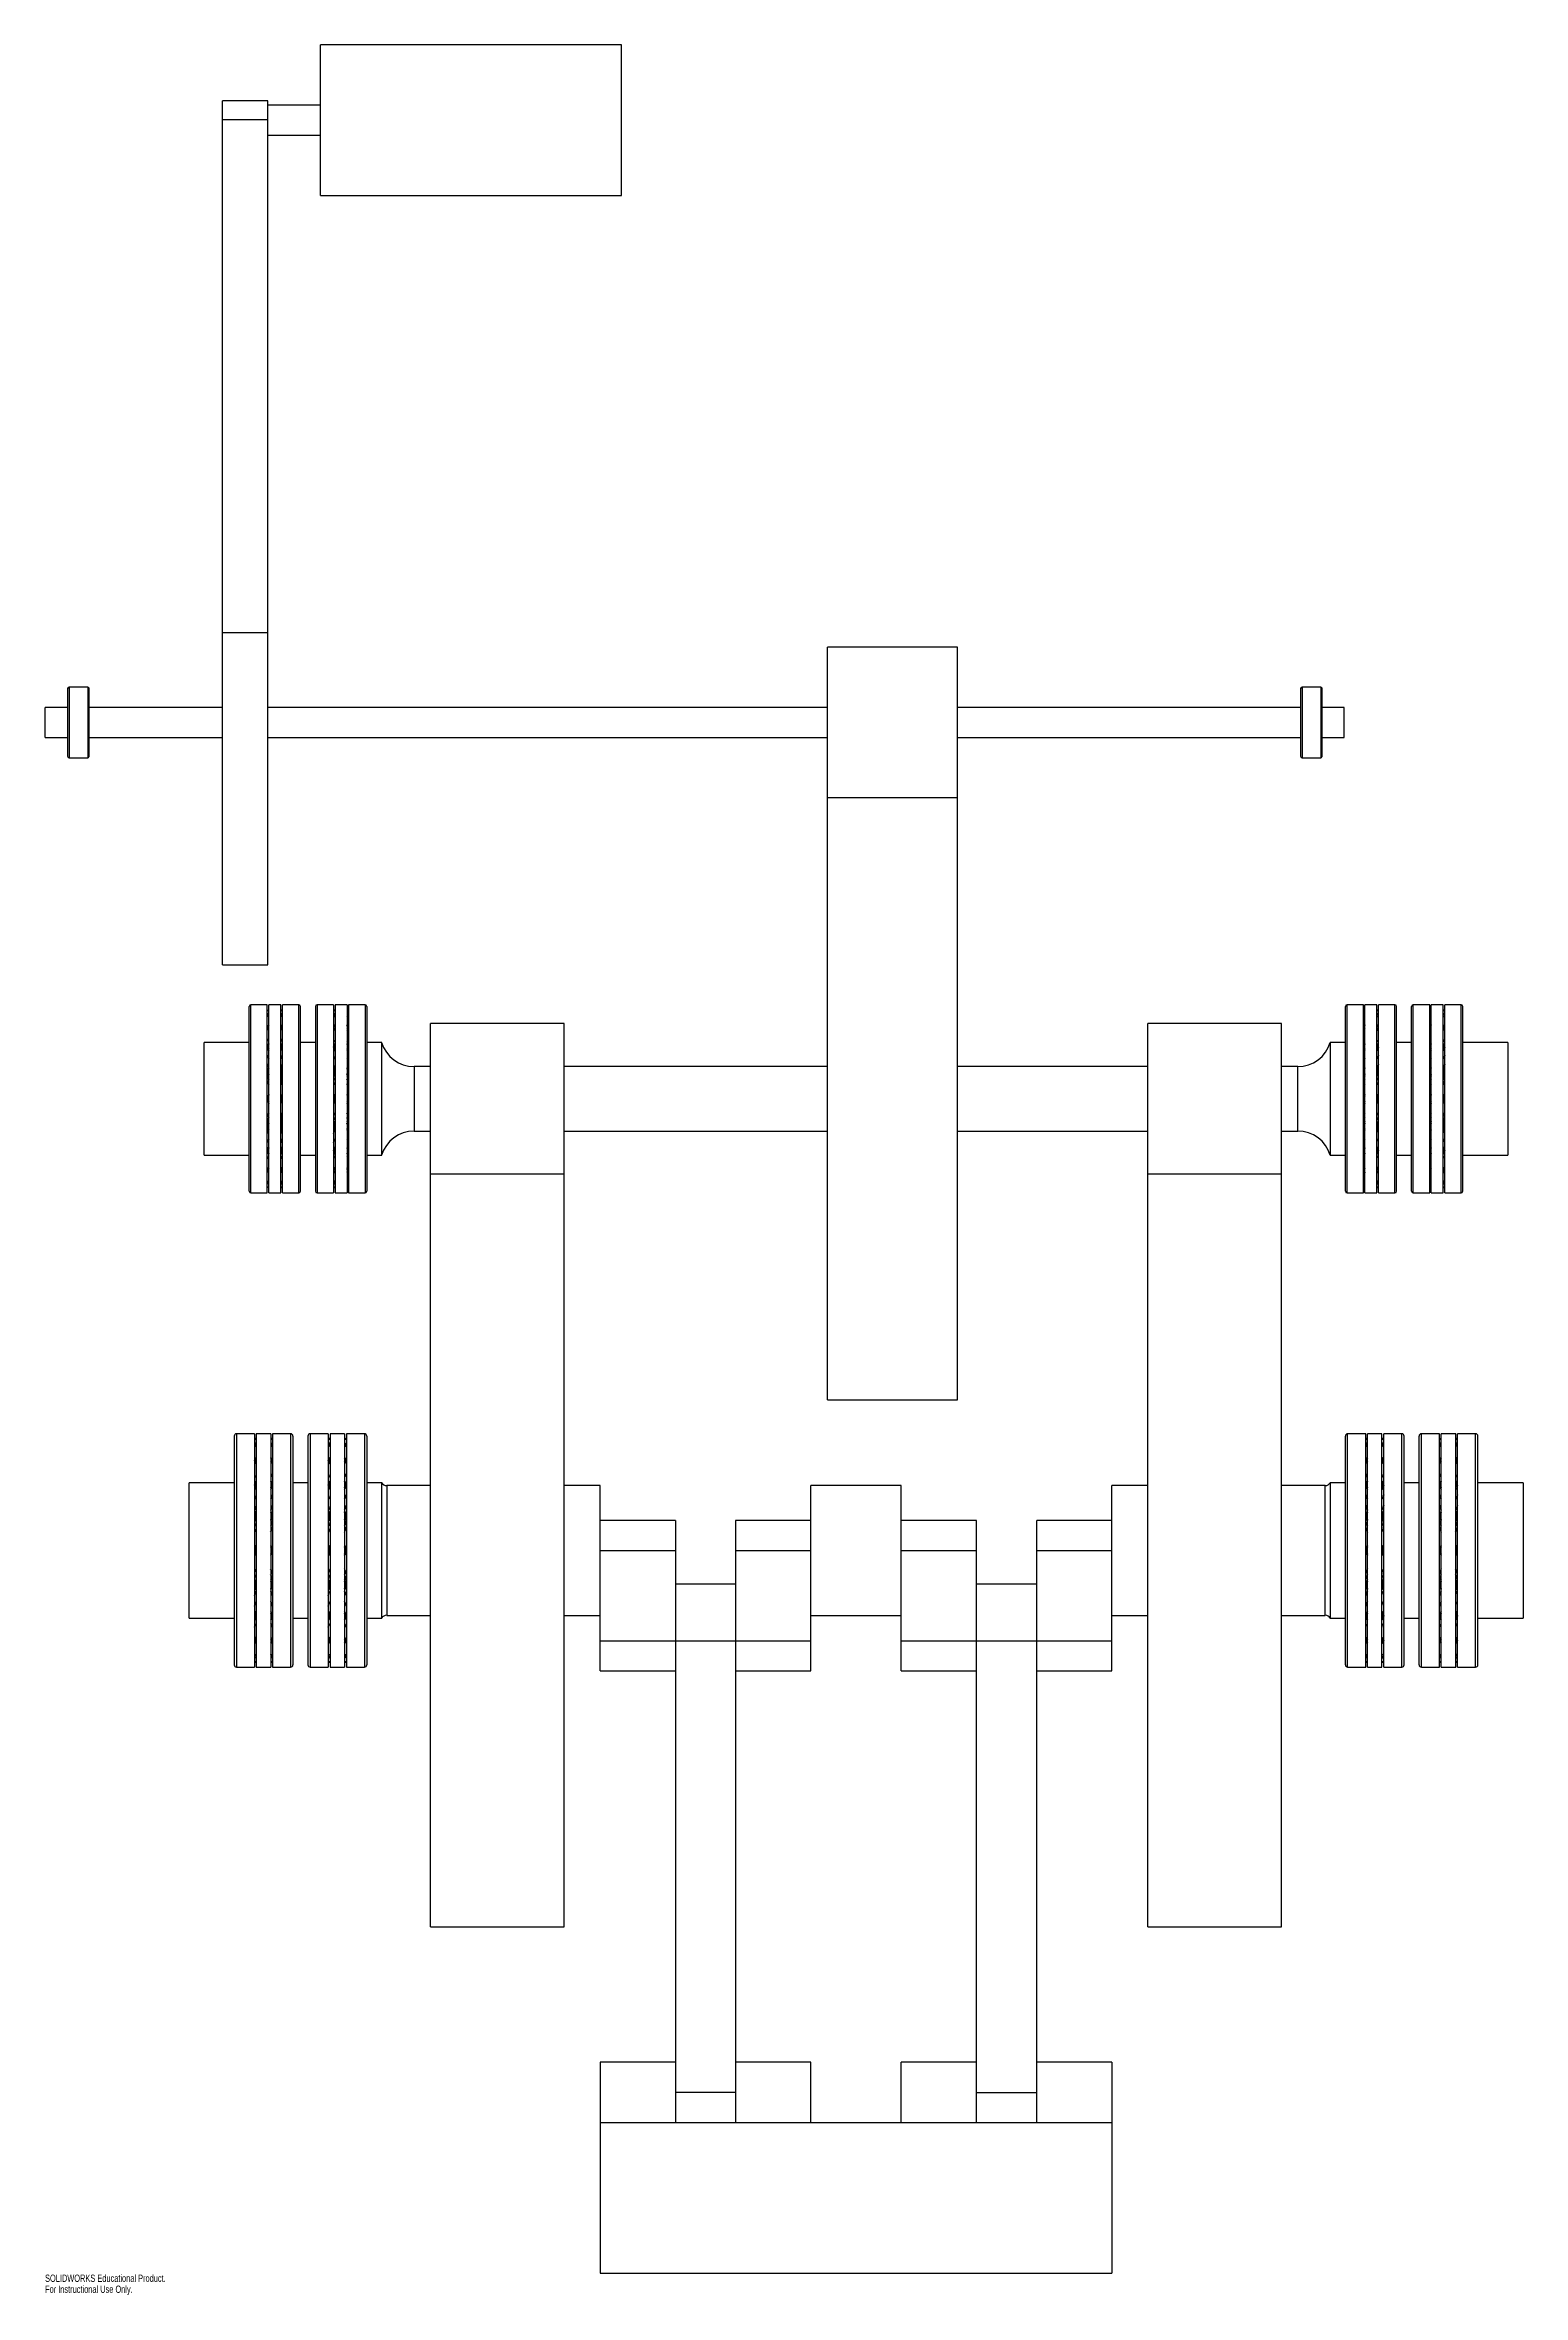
# Paper-space layout '_Right' of a CAD drawing. Header units: millimetres. Extents: x -821 to 160, y -495 to 1000.
import ezdxf

# ---------------------------------------------------------------- set-up
doc = ezdxf.new("R2010")
doc.units = ezdxf.units.MM
doc.styles.add('SLDTEXTSTYLE0', font='TXT', dxfattribs={"width": 0.7})

psp = doc.layouts.new('_Right')

# ---------------------------------------------------------------- texts
at = {"color": 7, "linetype": 'Continuous', "char_height": 4.834, "attachment_point": 1, "style": 'SLDTEXTSTYLE0'}
for s, insert in [('SOLIDWORKS Educational Product.', (-821.2, -481)), ('For Instructional Use Only.', (-821.2, -488.3))]:
    psp.add_mtext(s, dxfattribs=dict(at, insert=insert))

# ---------------------------------------------------------------- linework, layer by layer
at = {"color": 7, "linetype": 'Continuous', "lineweight": 25}
for p, q in [((-438.3, 1000), (-638.3, 1000)), ((-638.3, 900), (-638.3, 1000)), ((-438.3, 900), (-438.3, 1000)), ((-673.3, 963), (-703.3, 963)), ((-703.3, 389.1), (-703.3, 963)), ((-673.3, 389.1), (-673.3, 963)), ((-638.3, 960), (-673.3, 960)), ((-703.3, 950.6), (-673.3, 950.6)), ((-673.3, 940), (-638.3, 940)), ((-638.3, 900), (-438.3, 900)), ((-703.3, 609.8), (-673.3, 609.8)), ((-215.2, 600), (-301.5, 600)), ((-301.5, 100), (-301.5, 600)), ((-215.2, 100), (-215.2, 600)), ((-806.2, 572.5), (-806.2, 527.5)), ((-792.8, 573.5), (-805.2, 573.5)), ((-805.2, 573.5), (-805.2, 526.5)), ((-792.8, 573.5), (-792.8, 526.5)), ((-792.2, 572.9), (-792.2, 527.1)), ((12.7, 572.5), (12.7, 527.5)), ((26.1, 573.5), (13.7, 573.5)), ((13.7, 573.5), (13.7, 526.5)), ((26.1, 573.5), (26.1, 526.5)), ((26.7, 572.9), (26.7, 527.1)), ((-806.2, 560), (-821.2, 560)), ((-821.2, 540), (-821.2, 560)), ((-703.3, 560), (-792.2, 560)), ((-301.5, 560), (-673.3, 560)), ((12.7, 560), (-215.2, 560)), ((41.7, 560), (26.7, 560)), ((41.7, 540), (41.7, 560)), ((-821.2, 540), (-806.2, 540)), ((-792.2, 540), (-703.3, 540)), ((-673.3, 540), (-301.5, 540)), ((-215.2, 540), (12.7, 540)), ((26.7, 540), (41.7, 540)), ((-805.2, 526.5), (-792.8, 526.5)), ((13.7, 526.5), (26.1, 526.5)), ((-215.2, 500), (-301.5, 500)), ((-703.3, 389.1), (-673.3, 389.1)), ((-685.6, 238.6), (-685.6, 361.4)), ((-673.6, 362.5), (-684.5, 362.5)), ((-684.5, 237.5), (-684.5, 362.5)), ((-673.6, 237.5), (-673.6, 362.5)), ((-672.6, 358.9), (-673.1, 358.9)), ((-664.6, 362.5), (-672.6, 362.5)), ((-672.6, 237.5), (-672.6, 362.5)), ((-664.6, 237.5), (-664.6, 362.5)), ((-664.1, 358.9), (-664.6, 358.9)), ((-652.7, 362.5), (-663.6, 362.5)), ((-663.6, 237.5), (-663.6, 362.5)), ((-652.7, 237.5), (-652.7, 362.5)), ((-651.6, 238.6), (-651.6, 361.4)), ((-641.6, 361.4), (-641.6, 238.6)), ((-629.6, 362.5), (-640.5, 362.5)), ((-640.5, 362.5), (-640.5, 237.5)), ((-629.6, 362.5), (-629.6, 237.5)), ((-628.6, 358.9), (-629.1, 358.9)), ((-620.6, 362.5), (-628.6, 362.5)), ((-628.6, 362.5), (-628.6, 237.5)), ((-620.6, 362.5), (-620.6, 237.5)), ((-620.1, 358.9), (-620.6, 358.9)), ((-608.7, 362.5), (-619.6, 362.5)), ((-619.6, 362.5), (-619.6, 237.5)), ((-608.7, 362.5), (-608.7, 237.5)), ((-607.6, 361.4), (-607.6, 238.6)), ((42.4, 238.6), (42.4, 361.4)), ((54.4, 362.5), (43.5, 362.5)), ((43.5, 237.5), (43.5, 362.5)), ((54.4, 237.5), (54.4, 362.5)), ((55.4, 358.9), (54.9, 358.9)), ((63.4, 362.5), (55.4, 362.5)), ((55.4, 237.5), (55.4, 362.5)), ((63.4, 237.5), (63.4, 362.5)), ((63.9, 358.9), (63.4, 358.9)), ((75.3, 362.5), (64.4, 362.5)), ((64.4, 237.5), (64.4, 362.5)), ((75.3, 237.5), (75.3, 362.5)), ((76.4, 238.6), (76.4, 361.4)), ((86.4, 238.6), (86.4, 361.4)), ((98.4, 362.5), (87.5, 362.5)), ((87.5, 237.5), (87.5, 362.5)), ((98.4, 237.5), (98.4, 362.5)), ((99.4, 358.9), (98.9, 358.9)), ((107.4, 362.5), (99.4, 362.5)), ((99.4, 237.5), (99.4, 362.5)), ((107.4, 237.5), (107.4, 362.5)), ((107.9, 358.9), (107.4, 358.9)), ((119.3, 362.5), (108.4, 362.5)), ((108.4, 237.5), (108.4, 362.5)), ((119.3, 237.5), (119.3, 362.5)), ((120.4, 238.6), (120.4, 361.4)), ((-672.6, 358.4), (-673.6, 358.4)), ((-663.6, 358.4), (-664.6, 358.4)), ((-663.6, 355.5), (-663.6, 355.5)), ((-628.6, 358.4), (-629.6, 358.4)), ((-629.6, 355.5), (-629.6, 355.5)), ((-619.6, 358.4), (-620.6, 358.4)), ((-476.4, 350), (-565.3, 350)), ((-565.3, -250), (-565.3, 350)), ((-476.4, -250), (-476.4, 350)), ((0, 350), (-88.9, 350)), ((-88.9, -250), (-88.9, 350)), ((0, -250), (0, 350)), ((55.4, 358.4), (54.4, 358.4)), ((64.4, 358.4), (63.4, 358.4)), ((64.4, 355.5), (64.4, 355.5)), ((99.4, 358.4), (98.4, 358.4)), ((108.4, 358.4), (107.4, 358.4)), ((108.4, 355.5), (108.4, 355.5)), ((-685.6, 337.5), (-715.6, 337.5)), ((-715.6, 262.5), (-715.6, 337.5)), ((-663.6, 334.3), (-663.7, 334.1)), ((-663.6, 329), (-663.7, 328.8)), ((-641.6, 337.5), (-651.6, 337.5)), ((-629.6, 334.3), (-629.6, 334.5)), ((-597.6, 337.5), (-607.6, 337.5)), ((-597.6, 262.5), (-597.6, 337.5)), ((42.4, 337.5), (32.4, 337.5)), ((32.4, 337.5), (32.4, 262.5)), ((64.4, 334.3), (64.4, 334.1)), ((64.4, 328.8), (64.4, 329)), ((64.4, 329), (64.4, 328.8)), ((86.4, 337.5), (76.4, 337.5)), ((108.4, 334.3), (108.4, 334.1)), ((108.4, 328.8), (108.4, 329)), ((108.4, 329), (108.4, 328.8)), ((150.4, 337.5), (120.4, 337.5)), ((150.4, 337.5), (150.4, 262.5)), ((-663.7, 322.9), (-663.6, 323.1)), ((-663.6, 323.1), (-663.7, 322.9)), ((-565.3, 321.4), (-576.1, 321.4)), ((-576.1, 321.4), (-576.1, 278.6)), ((-301.5, 321.4), (-476.4, 321.4)), ((-88.9, 321.4), (-215.2, 321.4)), ((10.8, 321.4), (0, 321.4)), ((10.8, 278.6), (10.8, 321.4)), ((64.4, 322.9), (64.4, 323.1)), ((64.4, 323.1), (64.4, 322.9)), ((108.4, 322.9), (108.4, 323.1)), ((108.4, 323.1), (108.4, 322.9)), ((-629.6, 277.1), (-629.6, 276.9)), ((-629.6, 276.9), (-629.6, 277.1)), ((-629.6, 271), (-629.6, 271.2)), ((-576.1, 278.6), (-565.3, 278.6)), ((-476.4, 278.6), (-301.5, 278.6)), ((-215.2, 278.6), (-88.9, 278.6)), ((0, 278.6), (10.8, 278.6)), ((-715.6, 262.5), (-685.6, 262.5)), ((-663.6, 265.7), (-663.7, 265.5)), ((-651.6, 262.5), (-641.6, 262.5)), ((-629.6, 265.7), (-629.6, 265.9)), ((-607.6, 262.5), (-597.6, 262.5)), ((32.4, 262.5), (42.4, 262.5)), ((64.4, 265.7), (64.4, 265.5)), ((76.4, 262.5), (86.4, 262.5)), ((108.4, 265.7), (108.4, 265.5)), ((120.4, 262.5), (150.4, 262.5)), ((-673.6, 241.6), (-672.6, 241.6)), ((-673.1, 241.1), (-672.6, 241.1)), ((-664.6, 241.6), (-663.6, 241.6)), ((-664.6, 241.1), (-664.1, 241.1)), ((-663.6, 244.5), (-663.6, 244.5)), ((-629.6, 244.5), (-629.6, 244.5)), ((-629.6, 241.6), (-628.6, 241.6)), ((-629.1, 241.1), (-628.6, 241.1)), ((-620.6, 241.6), (-619.6, 241.6)), ((-620.6, 241.1), (-620.1, 241.1)), ((-476.4, 250), (-565.3, 250)), ((0, 250), (-88.9, 250)), ((54.4, 241.6), (55.4, 241.6)), ((54.9, 241.1), (55.4, 241.1)), ((63.4, 241.6), (64.4, 241.6)), ((63.4, 241.1), (63.9, 241.1)), ((64.4, 244.5), (64.4, 244.5)), ((98.4, 241.6), (99.4, 241.6)), ((98.9, 241.1), (99.4, 241.1)), ((107.4, 241.6), (108.4, 241.6)), ((107.4, 241.1), (107.9, 241.1)), ((108.4, 244.5), (108.4, 244.5)), ((-684.5, 237.5), (-673.6, 237.5)), ((-672.6, 237.5), (-664.6, 237.5)), ((-663.6, 237.5), (-652.7, 237.5)), ((-640.5, 237.5), (-629.6, 237.5)), ((-628.6, 237.5), (-620.6, 237.5)), ((-619.6, 237.5), (-608.7, 237.5)), ((43.5, 237.5), (54.4, 237.5)), ((55.4, 237.5), (63.4, 237.5)), ((64.4, 237.5), (75.3, 237.5)), ((87.5, 237.5), (98.4, 237.5)), ((99.4, 237.5), (107.4, 237.5)), ((108.4, 237.5), (119.3, 237.5)), ((-301.5, 100), (-215.2, 100)), ((-695.6, 76), (-695.6, -76)), ((-682.1, 77.5), (-694.1, 77.5)), ((-694.1, 77.5), (-694.1, -77.5)), ((-682.1, 77.5), (-682.1, -77.5)), ((-671.3, 77.5), (-680.9, 77.5)), ((-680.9, 77.5), (-680.9, -77.5)), ((-671.3, 77.5), (-671.3, -77.5)), ((-658.1, 77.5), (-670.1, 77.5)), ((-670.1, 77.5), (-670.1, -77.5)), ((-658.1, 77.5), (-658.1, -77.5)), ((-656.6, 76), (-656.6, -76)), ((-646.6, 76), (-646.6, -76)), ((-633.1, 77.5), (-645.1, 77.5)), ((-645.1, 77.5), (-645.1, -77.5)), ((-633.1, 77.5), (-633.1, -77.5)), ((-622.3, 77.5), (-631.9, 77.5)), ((-631.9, 77.5), (-631.9, -77.5)), ((-622.3, 77.5), (-622.3, -77.5)), ((-609.1, 77.5), (-621.1, 77.5)), ((-621.1, 77.5), (-621.1, -77.5)), ((-609.1, 77.5), (-609.1, -77.5)), ((-607.6, 76), (-607.6, -76)), ((42.4, -76), (42.4, 76)), ((55.9, 77.5), (43.9, 77.5)), ((43.9, -77.5), (43.9, 77.5)), ((55.9, -77.5), (55.9, 77.5)), ((66.7, 77.5), (57.1, 77.5)), ((57.1, -77.5), (57.1, 77.5)), ((66.7, -77.5), (66.7, 77.5)), ((79.9, 77.5), (67.9, 77.5)), ((67.9, -77.5), (67.9, 77.5)), ((79.9, -77.5), (79.9, 77.5)), ((81.4, -76), (81.4, 76)), ((91.4, -76), (91.4, 76)), ((104.9, 77.5), (92.9, 77.5)), ((92.9, -77.5), (92.9, 77.5)), ((104.9, -77.5), (104.9, 77.5)), ((115.7, 77.5), (106.1, 77.5)), ((106.1, -77.5), (106.1, 77.5)), ((115.7, -77.5), (115.7, 77.5)), ((128.9, 77.5), (116.9, 77.5)), ((116.9, -77.5), (116.9, 77.5)), ((128.9, -77.5), (128.9, 77.5)), ((130.4, -76), (130.4, 76)), ((-680.9, 73.7), (-682.1, 73.7)), ((-682.1, 59.9), (-682.1, 59.7)), ((-680.9, 74.3), (-681.5, 74.3)), ((-670.7, 74.3), (-671.3, 74.3)), ((-670.1, 73.7), (-671.3, 73.7)), ((-631.9, 73.7), (-633.1, 73.7)), ((-633.1, 59.9), (-633.1, 59.7)), ((-631.9, 74.3), (-632.5, 74.3)), ((-621.7, 74.3), (-622.3, 74.3)), ((-621.1, 73.7), (-622.3, 73.7)), ((57.1, 73.7), (55.9, 73.7)), ((57.1, 74.3), (56.5, 74.3)), ((67.3, 74.3), (66.7, 74.3)), ((67.9, 73.7), (66.7, 73.7)), ((106.1, 73.7), (104.9, 73.7)), ((106.1, 74.3), (105.5, 74.3)), ((116.3, 74.3), (115.7, 74.3)), ((116.9, 73.7), (115.7, 73.7)), ((-695.6, 45), (-725.6, 45)), ((-725.6, -45), (-725.6, 45)), ((-682.1, 59.6), (-682.1, 59.7)), ((-646.6, 45), (-656.6, 45)), ((-633.1, 59.6), (-633.1, 59.7)), ((-597.6, 45), (-607.6, 45)), ((-597.6, -45), (-597.6, 45)), ((42.4, 45), (32.4, 45)), ((32.4, 45), (32.4, -45)), ((67.9, 59.6), (67.9, 59.5)), ((67.9, 50.9), (67.9, 50.8)), ((91.4, 45), (81.4, 45)), ((116.9, 59.6), (116.9, 59.5)), ((116.9, 50.9), (116.9, 50.8)), ((160.4, 45), (130.4, 45)), ((160.4, 45), (160.4, -45)), ((-682.1, 43.3), (-682.1, 43.6)), ((-633.1, 43.3), (-633.1, 43.6)), ((-565.3, 43.1), (-594.3, 43.1)), ((-594.3, 43.1), (-594.3, -43.1)), ((-452.6, 43.1), (-476.4, 43.1)), ((-452.6, -80), (-452.6, 43.1)), ((-252.6, 43.1), (-312.6, 43.1)), ((-312.6, -80), (-312.6, 43.1)), ((-252.6, -80), (-252.6, 43.1)), ((-88.9, 43.1), (-112.6, 43.1)), ((-112.6, -80), (-112.6, 43.1)), ((29, 43.1), (0, 43.1)), ((29, -43.1), (29, 43.1)), ((67.8, 36.7), (67.9, 37)), ((67.8, 29.7), (67.9, 29.9)), ((67.9, 43.3), (67.9, 43.1)), ((67.9, 37), (67.9, 36.7)), ((67.9, 29.9), (67.9, 29.7)), ((116.8, 36.7), (116.9, 37)), ((116.8, 29.7), (116.9, 29.9)), ((116.9, 43.3), (116.9, 43.1)), ((116.9, 37), (116.9, 36.7)), ((116.9, 29.9), (116.9, 29.7)), ((-402.6, 20), (-452.6, 20)), ((-402.6, 20), (-402.6, -380)), ((-312.6, 20), (-362.6, 20)), ((-362.6, 20), (-362.6, -380)), ((-202.6, 20), (-252.6, 20)), ((-202.6, -380), (-202.6, 20)), ((-112.6, 20), (-162.6, 20)), ((-162.6, -380), (-162.6, 20)), ((-452.6, 0), (-402.6, 0)), ((-362.6, 0), (-312.6, 0)), ((-252.6, 0), (-202.6, 0)), ((-162.6, 0), (-112.6, 0)), ((-682.1, -29.7), (-682.1, -30)), ((-682.1, -29.9), (-682.1, -29.7)), ((-633.1, -29.7), (-633.1, -30)), ((-633.1, -29.9), (-633.1, -29.7)), ((-362.6, -22.5), (-402.6, -22.5)), ((-162.6, -22.5), (-202.6, -22.5)), ((-682.1, -36.7), (-682.1, -37.1)), ((-682.1, -37), (-682.1, -36.7)), ((-682.1, -43.3), (-682.1, -43.1)), ((-633.1, -36.7), (-633.1, -37.1)), ((-633.1, -37), (-633.1, -36.7)), ((-633.1, -43.3), (-633.1, -43.1)), ((-594.3, -43.1), (-565.3, -43.1)), ((-476.4, -43.1), (-452.6, -43.1)), ((-312.6, -43.1), (-252.6, -43.1)), ((-112.6, -43.1), (-88.9, -43.1)), ((0, -43.1), (29, -43.1)), ((67.9, -43.3), (67.9, -43.6)), ((116.9, -43.3), (116.9, -43.6)), ((-725.6, -45), (-695.6, -45)), ((-682.1, -50.9), (-682.1, -50.8)), ((-682.1, -59.6), (-682.1, -59.5)), ((-656.6, -45), (-646.6, -45)), ((-633.1, -50.9), (-633.1, -50.8)), ((-633.1, -59.6), (-633.1, -59.5)), ((-607.6, -45), (-597.6, -45)), ((32.4, -45), (42.4, -45)), ((67.8, -59.9), (67.9, -59.6)), ((67.9, -59.6), (67.9, -59.7)), ((81.4, -45), (91.4, -45)), ((116.8, -59.9), (116.9, -59.6)), ((116.9, -59.6), (116.9, -59.7)), ((130.4, -45), (160.4, -45)), ((-682.1, -73.7), (-680.9, -73.7)), ((-681.5, -74.3), (-680.9, -74.3)), ((-671.3, -73.7), (-670.1, -73.7)), ((-671.3, -74.3), (-670.7, -74.3)), ((-633.1, -73.7), (-631.9, -73.7)), ((-632.5, -74.3), (-631.9, -74.3)), ((-622.3, -73.7), (-621.1, -73.7)), ((-622.3, -74.3), (-621.7, -74.3)), ((-452.6, -60), (-312.6, -60)), ((-252.6, -60), (-112.6, -60)), ((55.9, -73.7), (57.1, -73.7)), ((56.5, -74.3), (57.1, -74.3)), ((66.7, -73.7), (67.9, -73.7)), ((66.7, -74.3), (67.3, -74.3)), ((104.9, -73.7), (106.1, -73.7)), ((105.5, -74.3), (106.1, -74.3)), ((115.7, -73.7), (116.9, -73.7)), ((115.7, -74.3), (116.3, -74.3)), ((-694.1, -77.5), (-682.1, -77.5)), ((-680.9, -77.5), (-671.3, -77.5)), ((-670.1, -77.5), (-658.1, -77.5)), ((-645.1, -77.5), (-633.1, -77.5)), ((-631.9, -77.5), (-622.3, -77.5)), ((-621.1, -77.5), (-609.1, -77.5)), ((-452.6, -80), (-402.6, -80)), ((-362.6, -80), (-312.6, -80)), ((-252.6, -80), (-202.6, -80)), ((-162.6, -80), (-112.6, -80)), ((43.9, -77.5), (55.9, -77.5)), ((57.1, -77.5), (66.7, -77.5)), ((67.9, -77.5), (79.9, -77.5)), ((92.9, -77.5), (104.9, -77.5)), ((106.1, -77.5), (115.7, -77.5)), ((116.9, -77.5), (128.9, -77.5)), ((-565.3, -250), (-476.4, -250)), ((-88.9, -250), (0, -250)), ((-452.6, -340), (-452.6, -480)), ((-402.6, -340), (-452.6, -340)), ((-312.6, -340), (-362.6, -340)), ((-312.6, -380), (-312.6, -340)), ((-252.6, -380), (-252.6, -340)), ((-202.6, -340), (-252.6, -340)), ((-112.6, -340), (-162.6, -340)), ((-112.6, -340), (-112.6, -480)), ((-362.6, -360), (-402.6, -360)), ((-202.6, -360), (-162.6, -360)), ((-452.6, -380), (-112.6, -380)), ((-452.6, -480), (-112.6, -480))]:
    psp.add_line(p, q, dxfattribs=at)
at = {"color": 7, "linetype": 'Continuous', "lineweight": 25, "flags": 128}
for points in [[(-672.6, 355.3), (-672.7, 355.4), (-673.1, 355.8), (-673.1, 356.2), (-672.7, 356.5), (-672.6, 356.6)], [(-664.6, 356.6), (-664.6, 356.5), (-664.2, 356.2), (-664.2, 355.8), (-664.6, 355.4), (-664.6, 355.3)], [(-628.6, 355.3), (-628.7, 355.4), (-629.1, 355.8), (-629.1, 356.2), (-628.7, 356.5), (-628.6, 356.6)], [(-620.6, 356.6), (-620.6, 356.5), (-620.2, 356.2), (-620.2, 355.8), (-620.6, 355.4), (-620.6, 355.3)], [(55.4, 355.3), (55.3, 355.4), (54.9, 355.8), (54.9, 356.2), (55.3, 356.5), (55.4, 356.6)], [(63.4, 356.6), (63.5, 356.5), (63.8, 356.2), (63.8, 355.8), (63.5, 355.4), (63.4, 355.3)], [(99.4, 355.3), (99.3, 355.4), (98.9, 355.8), (98.9, 356.2), (99.3, 356.5), (99.4, 356.6)], [(107.4, 356.6), (107.5, 356.5), (107.8, 356.2), (107.8, 355.8), (107.5, 355.4), (107.4, 355.3)], [(-672.6, 243.4), (-672.7, 243.5), (-673.1, 243.8), (-673.1, 244.2), (-672.7, 244.6), (-672.6, 244.7)], [(-664.6, 244.7), (-664.6, 244.6), (-664.2, 244.2), (-664.2, 243.8), (-664.6, 243.5), (-664.6, 243.4)], [(-628.6, 243.4), (-628.7, 243.5), (-629.1, 243.8), (-629.1, 244.2), (-628.7, 244.6), (-628.6, 244.7)], [(-620.6, 244.7), (-620.6, 244.6), (-620.2, 244.2), (-620.2, 243.8), (-620.6, 243.5), (-620.6, 243.4)], [(55.4, 243.4), (55.3, 243.5), (54.9, 243.8), (54.9, 244.2), (55.3, 244.6), (55.4, 244.7)], [(63.4, 244.7), (63.5, 244.6), (63.8, 244.2), (63.8, 243.8), (63.5, 243.5), (63.4, 243.4)], [(99.4, 243.4), (99.3, 243.5), (98.9, 243.8), (98.9, 244.2), (99.3, 244.6), (99.4, 244.7)], [(107.4, 244.7), (107.5, 244.6), (107.8, 244.2), (107.8, 243.8), (107.5, 243.5), (107.4, 243.4)], [(-680.9, 69.9), (-681.3, 70.2), (-681.5, 70.7), (-681.3, 71.1), (-680.9, 71.4)], [(-671.3, 71.4), (-670.9, 71.1), (-670.7, 70.7), (-670.9, 70.2), (-671.3, 69.9)], [(-631.9, 69.9), (-632.3, 70.2), (-632.5, 70.7), (-632.3, 71.1), (-631.9, 71.4)], [(-622.3, 71.4), (-621.9, 71.1), (-621.7, 70.7), (-621.9, 70.2), (-622.3, 69.9)], [(57.1, 69.9), (56.7, 70.2), (56.5, 70.7), (56.7, 71.1), (57.1, 71.4)], [(66.7, 71.4), (67.1, 71.1), (67.3, 70.7), (67.1, 70.2), (66.7, 69.9)], [(106.1, 69.9), (105.7, 70.2), (105.5, 70.7), (105.7, 71.1), (106.1, 71.4)], [(115.7, 71.4), (116.1, 71.1), (116.3, 70.7), (116.1, 70.2), (115.7, 69.9)], [(-680.9, -71.4), (-681.3, -71.1), (-681.5, -70.7), (-681.3, -70.2), (-680.9, -69.9)], [(-671.3, -69.9), (-670.9, -70.2), (-670.7, -70.7), (-670.9, -71.1), (-671.3, -71.4)], [(-631.9, -71.4), (-632.3, -71.1), (-632.5, -70.7), (-632.3, -70.2), (-631.9, -69.9)], [(-622.3, -69.9), (-621.9, -70.2), (-621.7, -70.7), (-621.9, -71.1), (-622.3, -71.4)], [(57.1, -71.4), (56.7, -71.1), (56.5, -70.7), (56.7, -70.2), (57.1, -69.9)], [(66.7, -69.9), (67.1, -70.2), (67.3, -70.7), (67.1, -71.1), (66.7, -71.4)], [(106.1, -71.4), (105.7, -71.1), (105.5, -70.7), (105.7, -70.2), (106.1, -69.9)], [(115.7, -69.9), (116.1, -70.2), (116.3, -70.7), (116.1, -71.1), (115.7, -71.4)]]:
    psp.add_lwpolyline(points, dxfattribs=at)
at = {"color": 7, "linetype": 'Continuous', "lineweight": 25}
for centre, radius, start, end in [((-805.2, 572.5), 1, 90, 180), ((-792.8, 572.9), 0.6, 360, 90), ((13.7, 572.5), 1, 90, 180), ((26.1, 572.9), 0.6, 360, 90), ((-805.2, 527.5), 1, 180, 270), ((-792.8, 527.1), 0.6, 270, 0), ((13.7, 527.5), 1, 180, 270), ((26.1, 527.1), 0.6, 270, 0), ((-684.5, 361.4), 1.1, 90, 180), ((-673.1, 358.4), 0.5, 90.0001, 180), ((-664.1, 358.4), 0.5, 360, 89.9999), ((-652.7, 361.4), 1.1, 0, 90), ((-640.5, 361.4), 1.1, 90, 180), ((-629.1, 358.4), 0.5, 90.0001, 180), ((-620.1, 358.4), 0.5, 360, 89.9999), ((-608.7, 361.4), 1.1, 0, 90), ((43.5, 361.4), 1.1, 90, 180), ((54.9, 358.4), 0.5, 90.0001, 180), ((63.9, 358.4), 0.5, 0, 89.9999), ((75.3, 361.4), 1.1, 0, 90), ((87.5, 361.4), 1.1, 90, 180), ((98.9, 358.4), 0.5, 90.0001, 180), ((107.9, 358.4), 0.5, 0, 89.9999), ((119.3, 361.4), 1.1, 0, 90), ((-672.4, 355.9), 1.34, 195.9487, 257.7283), ((-671.3, 347.4), 2.33, 184.1955, 235.4296), ((-671.3, 347.6), 1.79, 137.2759, 222.7241), ((-665, 355.9), 1.39, 282.9396, 340.7012), ((-666, 347.6), 1.79, 317.2759, 42.7241), ((-666, 347.4), 2.32, 304.5418, 356.3069), ((-628.3, 355.9), 1.38, 197.575, 256.7609), ((-627.3, 347.4), 2.34, 183.8485, 235.2305), ((-627.3, 347.6), 1.79, 137.2759, 222.7241), ((-621, 355.9), 1.39, 283.384, 341.6279), ((-622, 347.6), 1.79, 317.2759, 42.7241), ((-622, 347.4), 2.33, 304.744, 356.6522), ((55.7, 355.9), 1.34, 195.9487, 257.7283), ((56.7, 347.4), 2.33, 184.1955, 235.4296), ((56.7, 347.6), 1.79, 137.2759, 222.7241), ((63.1, 355.9), 1.39, 282.9396, 340.7012), ((62.1, 347.6), 1.79, 317.2759, 42.7241), ((62.1, 347.4), 2.32, 304.5418, 356.3069), ((99.7, 355.9), 1.34, 195.9487, 257.7283), ((100.7, 347.4), 2.33, 184.1955, 235.4296), ((100.7, 347.6), 1.79, 137.2759, 222.7241), ((107.1, 355.9), 1.39, 282.9396, 340.7012), ((106.1, 347.6), 1.79, 317.2759, 42.7241), ((106.1, 347.4), 2.32, 304.5418, 356.3069), ((-671.3, 340.1), 2.32, 183.6548, 235.4604), ((-670.1, 334.3), 3.51, 136.2003, 223.7997), ((-670.1, 329.1), 3.58, 180.907, 223.8785), ((-670.1, 334.6), 3.07, 147.1309, 212.8691), ((-666, 340.1), 2.32, 304.5396, 356.3452), ((-667.2, 334.6), 3.07, 327.1309, 32.8691), ((-667.3, 334.4), 3.61, 316.1948, 355.0213), ((-627.3, 340.1), 2.34, 183.8866, 235.2286), ((-626.1, 334.4), 3.59, 180.9698, 223.8157), ((-626.1, 329.1), 3.59, 180.9698, 223.8157), ((-626.1, 334.6), 3.07, 147.1309, 212.8691), ((-622, 340.1), 2.34, 304.7714, 356.1134), ((-623.2, 334.3), 3.51, 316.2003, 43.7997), ((-623.2, 334.6), 3.07, 327.1309, 32.8691), ((-623.2, 329.1), 3.59, 316.1843, 359.0302), ((-576.1, 343.9), 22.5, 196.4991, 270), ((10.8, 343.9), 22.5, 270, 343.5009), ((56.7, 340.1), 2.32, 183.6548, 235.4604), ((57.9, 334.3), 3.51, 136.2003, 223.7997), ((58, 329.1), 3.58, 180.907, 223.8785), ((58, 334.6), 3.07, 147.1309, 212.8691), ((62.1, 340.1), 2.32, 304.5396, 356.3452), ((60.8, 334.6), 3.07, 327.1309, 32.8691), ((60.8, 334.4), 3.61, 316.1948, 355.0213), ((100.7, 340.1), 2.32, 183.6548, 235.4604), ((101.9, 334.3), 3.51, 136.2003, 223.7997), ((102, 329.1), 3.58, 180.907, 223.8785), ((102, 334.6), 3.07, 147.1309, 212.8691), ((106.1, 340.1), 2.32, 304.5396, 356.3452), ((104.8, 334.6), 3.07, 327.1309, 32.8691), ((104.8, 334.4), 3.61, 316.1948, 355.0213), ((-670.1, 323.2), 3.57, 180.8562, 222.2032), ((-669.1, 318), 4.59, 141.5547, 218.4453), ((-669, 315.3), 4.61, 180.1658, 218.464), ((-669, 318.2), 4.11, 151.4784, 208.5216), ((-667.3, 329.1), 3.61, 316.1948, 355.0213), ((-667.2, 323.2), 3.59, 317.8622, 355.0643), ((-668.2, 318), 4.59, 321.5547, 38.4453), ((-668.3, 318.2), 4.11, 331.4784, 28.5216), ((-668.3, 315.3), 4.61, 321.536, 359.8342), ((-626.1, 323.2), 3.58, 180.9175, 222.1419), ((-625.1, 318), 4.59, 141.5547, 218.4453), ((-625, 315.3), 4.61, 180.1777, 218.4522), ((-625, 318.2), 4.11, 151.4784, 208.5216), ((-623.2, 323.2), 3.58, 317.8581, 359.0825), ((-624.2, 318), 4.59, 321.5547, 38.4453), ((-624.3, 318.2), 4.11, 331.4784, 28.5216), ((-624.3, 315.3), 4.61, 321.5478, 359.8223), ((58, 323.2), 3.57, 180.8562, 222.2032), ((59, 318), 4.59, 141.5547, 218.4453), ((59, 315.3), 4.61, 180.1658, 218.464), ((59, 318.2), 4.11, 151.4784, 208.5216), ((60.8, 329.1), 3.61, 316.1948, 355.0213), ((59.8, 318), 4.59, 321.5547, 38.4453), ((59.8, 318.2), 4.11, 331.4784, 28.5216), ((59.8, 315.3), 4.61, 321.536, 359.8342), ((60.8, 323.2), 3.59, 317.8622, 355.0643), ((102, 323.2), 3.57, 180.8562, 222.2032), ((103, 318), 4.59, 141.5547, 218.4453), ((103, 315.3), 4.61, 180.1658, 218.464), ((103, 318.2), 4.11, 151.4784, 208.5216), ((104.8, 329.1), 3.61, 316.1948, 355.0213), ((103.8, 318), 4.59, 321.5547, 38.4453), ((103.8, 318.2), 4.11, 331.4784, 28.5216), ((103.8, 315.3), 4.61, 321.536, 359.8342), ((104.8, 323.2), 3.59, 317.8622, 355.0643), ((-669, 312.2), 4.61, 180.1658, 218.464), ((-668.6, 300), 5, 143.1301, 216.8699), ((-668.6, 300), 4.5, 152.7339, 207.2661), ((-668.3, 312.2), 4.61, 321.536, 359.8342), ((-668.6, 300), 5, 323.1301, 36.8699), ((-668.6, 300), 4.5, 332.7339, 27.2661), ((-625, 312.2), 4.61, 180.1777, 218.4522), ((-624.6, 300), 5, 143.1301, 216.8699), ((-624.6, 300), 4.5, 152.7339, 207.2661), ((-624.3, 312.2), 4.61, 321.5478, 359.8223), ((-624.6, 300), 5, 323.1301, 36.8699), ((-624.6, 300), 4.5, 332.7339, 27.2661), ((59, 312.2), 4.61, 180.1658, 218.464), ((59.4, 300), 5, 143.1301, 216.8699), ((59.4, 300), 4.5, 152.7339, 207.2661), ((59.8, 312.2), 4.61, 321.536, 359.8342), ((59.4, 300), 5, 323.1301, 36.8699), ((59.4, 300), 4.5, 332.7339, 27.2661), ((103, 312.2), 4.61, 180.1658, 218.464), ((103.4, 300), 5, 143.1301, 216.8699), ((103.4, 300), 4.5, 152.7339, 207.2661), ((103.8, 312.2), 4.61, 321.536, 359.8342), ((103.4, 300), 5, 323.1301, 36.8699), ((103.4, 300), 4.5, 332.7339, 27.2661), ((-669, 287.8), 4.61, 141.5478, 179.8223), ((-669, 284.7), 4.61, 141.5478, 179.8223), ((-669.1, 282), 4.59, 141.5547, 218.4453), ((-668.3, 287.8), 4.61, 0.1777, 38.4522), ((-668.3, 284.7), 4.61, 0.1777, 38.4522), ((-668.2, 282), 4.59, 321.5547, 38.4453), ((-625, 287.8), 4.61, 141.536, 179.8342), ((-625, 284.7), 4.61, 141.536, 179.8342), ((-625.1, 282), 4.59, 141.5547, 218.4453), ((-624.3, 287.8), 4.61, 0.1658, 38.464), ((-624.3, 284.7), 4.61, 0.1658, 38.464), ((-624.2, 282), 4.59, 321.5547, 38.4453), ((59, 287.8), 4.61, 141.5478, 179.8223), ((59, 284.7), 4.61, 141.5478, 179.8223), ((59, 282), 4.59, 141.5547, 218.4453), ((59.8, 287.8), 4.61, 0.1777, 38.4522), ((59.8, 284.7), 4.61, 0.1777, 38.4522), ((59.8, 282), 4.59, 321.5547, 38.4453), ((103, 287.8), 4.61, 141.5478, 179.8223), ((103, 284.7), 4.61, 141.5478, 179.8223), ((103, 282), 4.59, 141.5547, 218.4453), ((103.8, 287.8), 4.61, 0.1777, 38.4522), ((103.8, 284.7), 4.61, 0.1777, 38.4522), ((103.8, 282), 4.59, 321.5547, 38.4453), ((-670.1, 276.8), 3.58, 137.8581, 179.0825), ((-670.1, 270.9), 3.59, 136.1843, 179.0302), ((-669, 281.8), 4.11, 151.4784, 208.5216), ((-668.3, 281.8), 4.11, 331.4784, 28.5216), ((-667.2, 276.8), 3.58, 0.9175, 42.1419), ((-667.2, 270.9), 3.59, 0.9698, 43.8157), ((-626.1, 276.8), 3.59, 137.8622, 175.0643), ((-626, 270.9), 3.61, 136.1948, 175.0213), ((-625, 281.8), 4.11, 151.4784, 208.5216), ((-624.3, 281.8), 4.11, 331.4784, 28.5216), ((-623.2, 276.8), 3.57, 0.8562, 42.2032), ((-623.2, 270.9), 3.58, 0.907, 43.8785), ((-576.1, 256.1), 22.5, 90, 163.5009), ((10.8, 256.1), 22.5, 16.4991, 90), ((58, 276.8), 3.58, 137.8581, 179.0825), ((58, 270.9), 3.59, 136.1843, 179.0302), ((59, 281.8), 4.11, 151.4784, 208.5216), ((59.8, 281.8), 4.11, 331.4784, 28.5216), ((60.8, 270.9), 3.59, 0.9698, 43.8157), ((60.8, 276.8), 3.58, 0.9175, 42.1419), ((102, 276.8), 3.58, 137.8581, 179.0825), ((102, 270.9), 3.59, 136.1843, 179.0302), ((103, 281.8), 4.11, 151.4784, 208.5216), ((103.8, 281.8), 4.11, 331.4784, 28.5216), ((104.8, 270.9), 3.59, 0.9698, 43.8157), ((104.8, 276.8), 3.58, 0.9175, 42.1419), ((-670.1, 265.7), 3.51, 136.2003, 223.7997), ((-671.3, 259.9), 2.34, 124.7714, 176.1134), ((-671.3, 252.6), 2.33, 124.744, 176.6522), ((-670.1, 265.4), 3.07, 147.1309, 212.8691), ((-667.2, 265.6), 3.59, 0.9698, 43.8157), ((-667.2, 265.4), 3.07, 327.1309, 32.8691), ((-666, 259.9), 2.34, 3.8866, 55.2286), ((-666, 252.6), 2.34, 3.8485, 55.2305), ((-626, 265.6), 3.61, 136.1948, 175.0213), ((-627.3, 259.9), 2.32, 124.5396, 176.3452), ((-627.3, 252.6), 2.32, 124.5418, 176.3069), ((-626.1, 265.4), 3.07, 147.1309, 212.8691), ((-623.2, 265.7), 3.51, 316.2003, 43.7997), ((-623.2, 265.4), 3.07, 327.1309, 32.8691), ((-622, 259.9), 2.32, 3.6548, 55.4604), ((-622, 252.6), 2.33, 4.1955, 55.4296), ((57.9, 265.7), 3.51, 136.2003, 223.7997), ((56.7, 259.9), 2.34, 124.7714, 176.1134), ((56.7, 252.6), 2.33, 124.744, 176.6522), ((58, 265.4), 3.07, 147.1309, 212.8691), ((60.8, 265.6), 3.59, 0.9698, 43.8157), ((60.8, 265.4), 3.07, 327.1309, 32.8691), ((62.1, 259.9), 2.34, 3.8866, 55.2286), ((62.1, 252.6), 2.34, 3.8485, 55.2305), ((101.9, 265.7), 3.51, 136.2003, 223.7997), ((100.7, 259.9), 2.34, 124.7714, 176.1134), ((100.7, 252.6), 2.33, 124.744, 176.6522), ((102, 265.4), 3.07, 147.1309, 212.8691), ((104.8, 265.6), 3.59, 0.9698, 43.8157), ((104.8, 265.4), 3.07, 327.1309, 32.8691), ((106.1, 259.9), 2.34, 3.8866, 55.2286), ((106.1, 252.6), 2.34, 3.8485, 55.2305), ((-672.3, 244.1), 1.39, 103.384, 161.6279), ((-673.1, 241.6), 0.5, 180, 269.9999), ((-671.3, 252.4), 1.79, 137.2759, 222.7241), ((-666, 252.4), 1.79, 317.2759, 42.7241), ((-665, 244.1), 1.38, 17.575, 76.7609), ((-664.1, 241.6), 0.5, 270.0001, 0), ((-628.3, 244.1), 1.39, 102.9396, 160.7012), ((-629.1, 241.6), 0.5, 180, 269.9999), ((-627.3, 252.4), 1.79, 137.2759, 222.7241), ((-622, 252.4), 1.79, 317.2759, 42.7241), ((-620.9, 244.1), 1.34, 15.9487, 77.7283), ((-620.1, 241.6), 0.5, 270.0001, 0), ((55.7, 244.1), 1.39, 103.384, 161.6279), ((54.9, 241.6), 0.5, 180, 269.9999), ((56.7, 252.4), 1.79, 137.2759, 222.7241), ((62.1, 252.4), 1.79, 317.2759, 42.7241), ((63.1, 244.1), 1.38, 17.575, 76.7609), ((63.9, 241.6), 0.5, 270.0001, 360), ((99.7, 244.1), 1.39, 103.384, 161.6279), ((98.9, 241.6), 0.5, 180, 269.9999), ((100.7, 252.4), 1.79, 137.2759, 222.7241), ((106.1, 252.4), 1.79, 317.2759, 42.7241), ((107.1, 244.1), 1.38, 17.575, 76.7609), ((107.9, 241.6), 0.5, 270.0001, 0), ((-684.5, 238.6), 1.1, 180, 270), ((-652.7, 238.6), 1.1, 270, 360), ((-640.5, 238.6), 1.1, 180, 270), ((-608.7, 238.6), 1.1, 270, 360), ((43.5, 238.6), 1.1, 180, 270), ((75.3, 238.6), 1.1, 270, 360), ((87.5, 238.6), 1.1, 180, 270), ((119.3, 238.6), 1.1, 270, 360), ((-694.1, 76), 1.5, 90, 180), ((-658.1, 76), 1.5, 0, 90), ((-645.1, 76), 1.5, 90, 180), ((-609.1, 76), 1.5, 360, 90), ((43.9, 76), 1.5, 90, 180), ((79.9, 76), 1.5, 0, 90), ((92.9, 76), 1.5, 90, 180), ((128.9, 76), 1.5, 0, 90), ((-681.5, 73.7), 0.6, 90, 180), ((-680.6, 70.5), 1.53, 193.8947, 259.1514), ((-679.4, 60.1), 2.09, 135.9312, 224.0688), ((-671.6, 70.5), 1.56, 281.1843, 344.5434), ((-672.8, 60.1), 2.09, 315.9312, 44.0688), ((-670.7, 73.7), 0.6, 0, 90), ((-632.5, 73.7), 0.6, 90, 180), ((-631.6, 70.5), 1.53, 193.8947, 259.1514), ((-630.4, 60.1), 2.09, 135.9312, 224.0688), ((-622.6, 70.5), 1.56, 281.1843, 344.5434), ((-623.8, 60.1), 2.09, 315.9312, 44.0688), ((-621.7, 73.7), 0.6, 0, 90), ((56.5, 73.7), 0.6, 90, 180), ((57.4, 70.5), 1.6, 196.3671, 258.0323), ((58.6, 60.1), 2.09, 135.9312, 224.0688), ((66.3, 70.6), 1.62, 282.2714, 342.128), ((65.2, 60.1), 2.09, 315.9312, 44.0688), ((67.3, 73.7), 0.6, 0, 90), ((105.5, 73.7), 0.6, 90, 180), ((106.4, 70.5), 1.6, 196.3671, 258.0323), ((107.6, 60.1), 2.09, 135.9312, 224.0688), ((115.3, 70.6), 1.62, 282.2714, 342.128), ((114.2, 60.1), 2.09, 315.9312, 44.0688), ((116.3, 73.7), 0.6, 360, 90), ((-679.4, 59.8), 2.75, 183.3135, 235.8017), ((-679.4, 51), 2.75, 183.3135, 235.8017), ((-677.9, 43.7), 3.66, 146.8062, 213.1938), ((-672.9, 59.8), 2.76, 304.2433, 355.9542), ((-672.9, 51), 2.75, 304.1983, 356.6865), ((-674.4, 43.7), 3.66, 326.8062, 33.1938), ((-630.4, 59.8), 2.75, 183.3135, 235.8017), ((-630.4, 51), 2.75, 183.3135, 235.8017), ((-628.9, 43.7), 3.66, 146.8062, 213.1938), ((-623.9, 59.8), 2.76, 304.2433, 355.9542), ((-623.9, 51), 2.75, 304.1983, 356.6865), ((-625.4, 43.7), 3.66, 326.8062, 33.1938), ((-594.3, 46.9), 3.85, 210, 270), ((29, 46.9), 3.85, 270, 330), ((58.6, 59.8), 2.76, 182.7883, 235.6369), ((58.6, 51.1), 2.77, 183.5192, 235.596), ((60.1, 43.7), 3.66, 146.8062, 213.1938), ((65.1, 59.8), 2.81, 304.5804, 353.4417), ((65.1, 51.1), 2.81, 304.5804, 353.4417), ((63.6, 43.7), 3.66, 326.8062, 33.1938), ((107.6, 59.8), 2.76, 182.7883, 235.6369), ((107.6, 51.1), 2.77, 183.5192, 235.596), ((109.1, 43.7), 3.66, 146.8062, 213.1938), ((114.1, 59.8), 2.81, 304.5804, 353.4417), ((114.1, 51.1), 2.81, 304.5804, 353.4417), ((112.6, 43.7), 3.66, 326.8062, 33.1938), ((-677.8, 43.4), 4.28, 180.8157, 223.9698), ((-677.8, 37), 4.28, 180.8157, 223.9698), ((-677.8, 30), 4.28, 180.8157, 223.9698), ((-674.4, 43.4), 4.29, 316.0405, 358.6253), ((-674.4, 37), 4.28, 316.0302, 359.1843), ((-674.4, 30), 4.28, 316.0302, 359.1843), ((-628.8, 43.4), 4.28, 180.8157, 223.9698), ((-628.8, 37), 4.28, 180.8157, 223.9698), ((-628.8, 30), 4.28, 180.8157, 223.9698), ((-625.4, 43.4), 4.29, 316.0405, 358.6253), ((-625.4, 37), 4.28, 316.0302, 359.1843), ((-625.4, 30), 4.28, 316.0302, 359.1843), ((60.2, 43.4), 4.29, 180.3119, 223.9243), ((60.2, 37), 4.29, 180.8706, 223.915), ((60.2, 30), 4.29, 180.8706, 223.915), ((63.6, 43.4), 4.32, 316.1463, 355.6713), ((63.6, 37.1), 4.32, 316.1463, 355.6713), ((109.2, 43.4), 4.29, 180.3119, 223.9243), ((109.2, 37), 4.29, 180.8706, 223.915), ((109.2, 30), 4.29, 180.8706, 223.915), ((112.6, 43.4), 4.32, 316.1463, 355.6713), ((112.6, 37.1), 4.32, 316.1463, 355.6713), ((-676.6, 22.8), 5.5, 141.5271, 218.4729), ((-676.6, 19.5), 5.53, 180.1487, 218.4812), ((-676.6, 15.7), 5.53, 180.1487, 218.4812), ((-676.6, 23), 4.92, 151.4197, 208.5803), ((-675.6, 22.8), 5.5, 321.5271, 38.4729), ((-675.6, 23), 4.92, 331.4197, 28.5803), ((-675.7, 19.5), 5.53, 321.5188, 359.8513), ((-675.7, 15.7), 5.53, 321.5188, 359.8513), ((-627.6, 22.8), 5.5, 141.5271, 218.4729), ((-627.6, 19.5), 5.53, 180.1487, 218.4812), ((-627.6, 15.7), 5.53, 180.1487, 218.4812), ((-627.6, 23), 4.92, 151.4197, 208.5803), ((-626.6, 22.8), 5.5, 321.5271, 38.4729), ((-626.6, 23), 4.92, 331.4197, 28.5803), ((-626.7, 19.5), 5.53, 321.5188, 359.8513), ((-626.7, 15.7), 5.53, 321.5188, 359.8513), ((61.4, 22.8), 5.5, 141.5271, 218.4729), ((61.4, 19.5), 5.53, 180.1589, 218.4709), ((61.4, 15.7), 5.53, 180.1589, 218.4709), ((61.4, 23), 4.92, 151.4197, 208.5803), ((63.6, 30), 4.32, 316.1463, 355.6713), ((62.4, 22.8), 5.5, 321.5271, 38.4729), ((62.4, 23), 4.92, 331.4197, 28.5803), ((62.3, 19.5), 5.53, 321.5291, 359.8411), ((62.3, 15.7), 5.53, 321.5291, 359.8411), ((110.4, 22.8), 5.5, 141.5271, 218.4729), ((110.4, 19.5), 5.53, 180.1589, 218.4709), ((110.4, 15.7), 5.53, 180.1589, 218.4709), ((110.4, 23), 4.92, 151.4197, 208.5803), ((112.6, 30), 4.32, 316.1463, 355.6713), ((111.4, 22.8), 5.5, 321.5271, 38.4729), ((111.4, 23), 4.92, 331.4197, 28.5803), ((111.3, 19.5), 5.53, 321.5291, 359.8411), ((111.3, 15.7), 5.53, 321.5291, 359.8411), ((-676.1, 0), 6, 143.1301, 216.8699), ((-676.1, 0), 5.4, 152.734, 207.266), ((-676.1, 0), 6, 323.1301, 36.8699), ((-676.1, 0), 5.4, 332.734, 27.266), ((-627.1, 0), 6, 143.1301, 216.8699), ((-627.1, 0), 5.4, 152.734, 207.266), ((-627.1, 0), 6, 323.1301, 36.8699), ((-627.1, 0), 5.4, 332.734, 27.266), ((61.9, 0), 6, 143.1301, 216.8699), ((61.9, 0), 5.4, 152.734, 207.266), ((61.9, 0), 6, 323.1301, 36.8699), ((61.9, 0), 5.4, 332.734, 27.266), ((110.9, 0), 6, 143.1301, 216.8699), ((110.9, 0), 5.4, 152.734, 207.266), ((110.9, 0), 6, 323.1301, 36.8699), ((110.9, 0), 5.4, 332.734, 27.266), ((-676.6, -15.7), 5.53, 141.5291, 179.8411), ((-675.7, -15.7), 5.53, 0.1589, 38.4709), ((-627.6, -15.7), 5.53, 141.5291, 179.8411), ((-626.7, -15.7), 5.53, 0.1589, 38.4709), ((61.4, -15.7), 5.53, 141.5188, 179.8513), ((62.3, -15.7), 5.53, 0.1487, 38.4812), ((110.4, -15.7), 5.53, 141.5188, 179.8513), ((111.3, -15.7), 5.53, 0.1487, 38.4812), ((-676.6, -19.5), 5.53, 141.5291, 179.8411), ((-676.6, -22.8), 5.5, 141.5271, 218.4729), ((-677.8, -30), 4.32, 136.1463, 175.6713), ((-676.6, -23), 4.92, 151.4197, 208.5803), ((-675.7, -19.5), 5.53, 0.1589, 38.4709), ((-675.6, -22.8), 5.5, 321.5271, 38.4729), ((-675.6, -23), 4.92, 331.4197, 28.5803), ((-674.4, -30), 4.29, 0.8706, 43.915), ((-627.6, -19.5), 5.53, 141.5291, 179.8411), ((-627.6, -22.8), 5.5, 141.5271, 218.4729), ((-628.8, -30), 4.32, 136.1463, 175.6713), ((-627.6, -23), 4.92, 151.4197, 208.5803), ((-626.7, -19.5), 5.53, 0.1589, 38.4709), ((-626.6, -22.8), 5.5, 321.5271, 38.4729), ((-626.6, -23), 4.92, 331.4197, 28.5803), ((-625.4, -30), 4.29, 0.8706, 43.915), ((61.4, -19.5), 5.53, 141.5188, 179.8513), ((61.4, -22.8), 5.5, 141.5271, 218.4729), ((60.2, -30), 4.28, 136.0302, 179.1843), ((61.4, -23), 4.92, 151.4197, 208.5803), ((62.3, -19.5), 5.53, 0.1487, 38.4812), ((62.4, -22.8), 5.5, 321.5271, 38.4729), ((62.4, -23), 4.92, 331.4197, 28.5803), ((63.6, -30), 4.28, 0.8157, 43.9698), ((110.4, -19.5), 5.53, 141.5188, 179.8513), ((110.4, -22.8), 5.5, 141.5271, 218.4729), ((109.2, -30), 4.28, 136.0302, 179.1843), ((110.4, -23), 4.92, 151.4197, 208.5803), ((111.3, -19.5), 5.53, 0.1487, 38.4812), ((111.4, -22.8), 5.5, 321.5271, 38.4729), ((111.4, -23), 4.92, 331.4197, 28.5803), ((112.6, -30), 4.28, 0.8157, 43.9698), ((-677.8, -37.1), 4.32, 136.1463, 175.6713), ((-677.8, -43.4), 4.32, 136.1463, 175.6713), ((-677.9, -43.7), 3.66, 146.8062, 213.1938), ((-674.4, -37), 4.29, 0.8706, 43.915), ((-674.4, -43.4), 4.29, 0.3119, 43.9243), ((-674.4, -43.7), 3.66, 326.8062, 33.1938), ((-628.8, -37.1), 4.32, 136.1463, 175.6713), ((-628.8, -43.4), 4.32, 136.1463, 175.6713), ((-628.9, -43.7), 3.66, 146.8062, 213.1938), ((-625.4, -37), 4.29, 0.8706, 43.915), ((-625.4, -43.4), 4.29, 0.3119, 43.9243), ((-625.4, -43.7), 3.66, 326.8062, 33.1938), ((-594.3, -46.9), 3.85, 90, 150), ((29, -46.9), 3.85, 30, 90), ((60.2, -37), 4.28, 136.0302, 179.1843), ((60.2, -43.4), 4.29, 136.0405, 178.6253), ((60.1, -43.7), 3.66, 146.8062, 213.1938), ((63.6, -37), 4.28, 0.8157, 43.9698), ((63.6, -43.4), 4.28, 0.8157, 43.9698), ((63.6, -43.7), 3.66, 326.8062, 33.1938), ((109.2, -37), 4.28, 136.0302, 179.1843), ((109.2, -43.4), 4.29, 136.0405, 178.6253), ((109.1, -43.7), 3.66, 146.8062, 213.1938), ((112.6, -37), 4.28, 0.8157, 43.9698), ((112.6, -43.4), 4.28, 0.8157, 43.9698), ((112.6, -43.7), 3.66, 326.8062, 33.1938), ((-679.3, -51.1), 2.81, 124.5804, 173.4417), ((-679.3, -59.8), 2.81, 124.5804, 173.4417), ((-679.4, -60.1), 2.09, 135.9312, 224.0688), ((-672.9, -51.1), 2.77, 3.5192, 55.596), ((-672.9, -59.8), 2.76, 2.7883, 55.6369), ((-672.8, -60.1), 2.09, 315.9312, 44.0688), ((-630.3, -51.1), 2.81, 124.5804, 173.4417), ((-630.3, -59.8), 2.81, 124.5804, 173.4417), ((-630.4, -60.1), 2.09, 135.9312, 224.0688), ((-623.9, -51.1), 2.77, 3.5192, 55.596), ((-623.9, -59.8), 2.76, 2.7883, 55.6369), ((-623.8, -60.1), 2.09, 315.9312, 44.0688), ((58.6, -51), 2.75, 124.1983, 176.6865), ((58.6, -59.8), 2.76, 124.2433, 175.9542), ((58.6, -60.1), 2.09, 135.9312, 224.0688), ((65.1, -51), 2.75, 3.3135, 55.8017), ((65.1, -59.8), 2.75, 3.3135, 55.8017), ((65.2, -60.1), 2.09, 315.9312, 44.0688), ((107.6, -51), 2.75, 124.1983, 176.6865), ((107.6, -59.8), 2.76, 124.2433, 175.9542), ((107.6, -60.1), 2.09, 135.9312, 224.0688), ((114.1, -51), 2.75, 3.3135, 55.8017), ((114.1, -59.8), 2.75, 3.3135, 55.8017), ((114.2, -60.1), 2.09, 315.9312, 44.0688), ((-680.6, -70.6), 1.62, 102.2714, 162.128), ((-681.5, -73.7), 0.6, 180, 270), ((-671.7, -70.5), 1.6, 16.3671, 78.0323), ((-670.7, -73.7), 0.6, 270, 0), ((-631.6, -70.6), 1.62, 102.2714, 162.128), ((-632.5, -73.7), 0.6, 180, 270), ((-622.7, -70.5), 1.6, 16.3671, 78.0323), ((-621.7, -73.7), 0.6, 270, 360), ((57.4, -70.5), 1.56, 101.1843, 164.5434), ((56.5, -73.7), 0.6, 180, 270), ((66.4, -70.5), 1.53, 13.8947, 79.1514), ((67.3, -73.7), 0.6, 270, 0), ((106.4, -70.5), 1.56, 101.1843, 164.5434), ((105.5, -73.7), 0.6, 180, 270), ((115.4, -70.5), 1.53, 13.8947, 79.1514), ((116.3, -73.7), 0.6, 270, 0), ((-694.1, -76), 1.5, 180, 270), ((-658.1, -76), 1.5, 270, 360), ((-645.1, -76), 1.5, 180, 270), ((-609.1, -76), 1.5, 270, 0), ((43.9, -76), 1.5, 180, 270), ((79.9, -76), 1.5, 270, 360), ((92.9, -76), 1.5, 180, 270), ((128.9, -76), 1.5, 270, 360)]:
    psp.add_arc(centre, radius, start, end, dxfattribs=at)
for points, knots in [([(-672.6, 356.7), (-672.8, 356.6), (-673.2, 356.4), (-673.6, 356), (-673.6, 355.7), (-673.6, 355.5)], [0, 0, 0, 0, 0.345791, 0.711399, 1, 1, 1, 1]), ([(-672.6, 349.1), (-672.9, 348.9), (-673.3, 348.5), (-673.6, 347.8), (-673.6, 347.4), (-673.6, 347.2)], [0, 0, 0, 0, 0.361291, 0.731426, 1, 1, 1, 1]), ([(-663.7, 355.4), (-663.7, 355.5), (-663.6, 355.7), (-663.8, 356.1), (-664.1, 356.4), (-664.5, 356.6), (-664.6, 356.7)], [0, 0, 0, 0, 0.071341, 0.398114, 0.720525, 1, 1, 1, 1]), ([(-663.7, 347.2), (-663.7, 347.4), (-663.7, 347.9), (-664.1, 348.6), (-664.5, 348.9), (-664.6, 349.1)], [0, 0, 0, 0, 0.340603, 0.724318, 1, 1, 1, 1]), ([(-628.6, 349.1), (-628.7, 349), (-629.1, 348.7), (-629.5, 348.1), (-629.7, 347.5), (-629.6, 347.2), (-629.6, 347.2)], [0, 0, 0, 0, 0.155023, 0.581655, 0.95105, 1, 1, 1, 1]), ([(-628.6, 356.7), (-628.8, 356.6), (-629.2, 356.4), (-629.6, 356), (-629.6, 355.7), (-629.6, 355.6)], [0, 0, 0, 0, 0.363507, 0.737533, 1, 1, 1, 1]), ([(-619.7, 355.5), (-619.7, 355.5), (-619.6, 355.7), (-619.8, 356.1), (-620.1, 356.4), (-620.5, 356.6), (-620.6, 356.7)], [0, 0, 0, 0, 0.041041, 0.376993, 0.707289, 1, 1, 1, 1]), ([(-619.7, 347.2), (-619.7, 347.3), (-619.6, 347.7), (-619.9, 348.3), (-620.3, 348.8), (-620.6, 349), (-620.6, 349.1)], [0, 0, 0, 0, 0.128656, 0.516565, 0.906042, 1, 1, 1, 1]), ([(55.4, 356.7), (55.2, 356.6), (54.8, 356.4), (54.5, 356), (54.4, 355.7), (54.4, 355.5)], [0, 0, 0, 0, 0.345791, 0.711399, 1, 1, 1, 1]), ([(55.4, 349.1), (55.2, 348.9), (54.8, 348.5), (54.4, 347.8), (54.4, 347.4), (54.4, 347.2)], [0, 0, 0, 0, 0.3612914, 0.7314255, 1, 1, 1, 1]), ([(64.4, 355.4), (64.4, 355.5), (64.4, 355.7), (64.2, 356.1), (63.9, 356.4), (63.6, 356.6), (63.4, 356.7)], [0, 0, 0, 0, 0.071341, 0.398114, 0.720525, 1, 1, 1, 1]), ([(64.4, 347.2), (64.4, 347.4), (64.3, 347.9), (64, 348.6), (63.6, 348.9), (63.4, 349.1)], [0, 0, 0, 0, 0.3406033, 0.7243184, 1, 1, 1, 1]), ([(99.4, 356.7), (99.2, 356.6), (98.8, 356.4), (98.5, 356), (98.4, 355.7), (98.4, 355.5)], [0, 0, 0, 0, 0.345791, 0.711399, 1, 1, 1, 1]), ([(99.4, 349.1), (99.2, 348.9), (98.8, 348.5), (98.4, 347.8), (98.4, 347.4), (98.4, 347.2)], [0, 0, 0, 0, 0.361291, 0.731426, 1, 1, 1, 1]), ([(108.4, 355.4), (108.4, 355.5), (108.4, 355.7), (108.2, 356.1), (107.9, 356.4), (107.6, 356.6), (107.4, 356.7)], [0, 0, 0, 0, 0.071341, 0.398114, 0.720525, 1, 1, 1, 1]), ([(108.4, 347.2), (108.4, 347.4), (108.3, 347.9), (108, 348.6), (107.6, 348.9), (107.4, 349.1)], [0, 0, 0, 0, 0.3406033, 0.7243184, 1, 1, 1, 1]), ([(-673.6, 339.9), (-673.6, 339.8), (-673.7, 339.5), (-673.4, 338.9), (-673, 338.3), (-672.7, 338.1), (-672.6, 338)], [0, 0, 0, 0, 0.128656, 0.516565, 0.906042, 1, 1, 1, 1]), ([(-664.6, 338.1), (-664.5, 338.1), (-664.2, 338.4), (-663.8, 339), (-663.6, 339.6), (-663.7, 339.9), (-663.7, 339.9)], [0, 0, 0, 0, 0.155023, 0.581655, 0.95105, 1, 1, 1, 1]), ([(-663.7, 334), (-663.7, 334.1), (-663.6, 334.5), (-663.8, 335.3), (-664.1, 336.1), (-664.5, 336.6), (-664.6, 336.7)], [0, 0, 0, 0, 0.072836, 0.434109, 0.794071, 1, 1, 1, 1]), ([(-663.7, 328.8), (-663.7, 328.8), (-663.6, 328.9), (-663.6, 329), (-663.6, 329)], [0, 0, 0, 0, 0.894898, 1, 1, 1, 1]), ([(-629.6, 334.6), (-629.6, 334.5), (-629.7, 334.1), (-629.5, 333.3), (-629.2, 332.4), (-628.8, 332), (-628.6, 331.9)], [0, 0, 0, 0, 0.072836, 0.434109, 0.794071, 1, 1, 1, 1]), ([(-629.6, 329.3), (-629.6, 329.2), (-629.7, 328.8), (-629.5, 328), (-629.2, 327.2), (-628.8, 326.7), (-628.6, 326.6)], [0, 0, 0, 0, 0.0728361, 0.4341094, 0.7940707, 1, 1, 1, 1]), ([(-629.6, 339.9), (-629.6, 339.7), (-629.6, 339.2), (-629.2, 338.5), (-628.8, 338.2), (-628.6, 338.1)], [0, 0, 0, 0, 0.340603, 0.724318, 1, 1, 1, 1]), ([(-628.6, 336.7), (-628.8, 336.6), (-629.1, 336.2), (-629.5, 335.5), (-629.6, 334.8), (-629.6, 334.6)], [0, 0, 0, 0, 0.194826, 0.644302, 1, 1, 1, 1]), ([(54.4, 339.9), (54.4, 339.8), (54.4, 339.5), (54.7, 338.9), (55, 338.3), (55.3, 338.1), (55.4, 338)], [0, 0, 0, 0, 0.128656, 0.516565, 0.906042, 1, 1, 1, 1]), ([(63.4, 338.1), (63.5, 338.1), (63.9, 338.4), (64.2, 339), (64.4, 339.6), (64.4, 339.9), (64.4, 339.9)], [0, 0, 0, 0, 0.1550229, 0.5816546, 0.9510497, 1, 1, 1, 1]), ([(64.4, 334), (64.4, 334.1), (64.5, 334.5), (64.3, 335.3), (63.9, 336.1), (63.5, 336.6), (63.4, 336.7)], [0, 0, 0, 0, 0.072836, 0.434109, 0.794071, 1, 1, 1, 1]), ([(98.4, 339.9), (98.4, 339.8), (98.4, 339.5), (98.7, 338.9), (99, 338.3), (99.3, 338.1), (99.4, 338)], [0, 0, 0, 0, 0.128656, 0.516565, 0.906042, 1, 1, 1, 1]), ([(107.4, 338.1), (107.5, 338.1), (107.9, 338.4), (108.2, 339), (108.4, 339.6), (108.4, 339.9), (108.4, 339.9)], [0, 0, 0, 0, 0.1550229, 0.5816546, 0.9510497, 1, 1, 1, 1]), ([(108.4, 334), (108.4, 334.1), (108.5, 334.5), (108.3, 335.3), (107.9, 336.1), (107.5, 336.6), (107.4, 336.7)], [0, 0, 0, 0, 0.072836, 0.434109, 0.794071, 1, 1, 1, 1]), ([(-664.6, 326.6), (-664.5, 326.7), (-664.1, 327.1), (-663.8, 327.8), (-663.7, 328.5), (-663.7, 328.8)], [0, 0, 0, 0, 0.194826, 0.644302, 1, 1, 1, 1]), ([(-664.6, 320.7), (-664.5, 320.8), (-664.1, 321.2), (-663.8, 322), (-663.7, 322.6), (-663.7, 322.9)], [0, 0, 0, 0, 0.1805016, 0.637974, 1, 1, 1, 1]), ([(-629.6, 323.4), (-629.6, 323.3), (-629.7, 322.9), (-629.5, 322.1), (-629.2, 321.3), (-628.8, 320.9), (-628.7, 320.7)], [0, 0, 0, 0, 0.073671, 0.439089, 0.803178, 1, 1, 1, 1]), ([(63.4, 326.6), (63.5, 326.7), (63.9, 327.1), (64.3, 327.8), (64.3, 328.5), (64.4, 328.8)], [0, 0, 0, 0, 0.194826, 0.644302, 1, 1, 1, 1]), ([(63.4, 320.7), (63.5, 320.8), (63.9, 321.2), (64.3, 322), (64.3, 322.6), (64.4, 322.9)], [0, 0, 0, 0, 0.180502, 0.637974, 1, 1, 1, 1]), ([(107.4, 326.6), (107.5, 326.7), (107.9, 327.1), (108.3, 327.8), (108.3, 328.5), (108.4, 328.8)], [0, 0, 0, 0, 0.194826, 0.644302, 1, 1, 1, 1]), ([(107.4, 320.7), (107.5, 320.8), (107.9, 321.2), (108.3, 322), (108.3, 322.6), (108.4, 322.9)], [0, 0, 0, 0, 0.180502, 0.637974, 1, 1, 1, 1]), ([(-663.6, 276.8), (-663.7, 277.2), (-663.7, 277.9), (-664.1, 278.7), (-664.5, 279.1), (-664.6, 279.3)], [0, 0, 0, 0, 0.38877, 0.785522, 1, 1, 1, 1]), ([(-663.7, 270.7), (-663.7, 270.8), (-663.6, 271.2), (-663.8, 272), (-664.1, 272.8), (-664.5, 273.3), (-664.6, 273.4)], [0, 0, 0, 0, 0.072836, 0.434109, 0.794071, 1, 1, 1, 1]), ([(-629.6, 271.2), (-629.6, 271.2), (-629.7, 271.1), (-629.6, 271), (-629.6, 271)], [0, 0, 0, 0, 0.894898, 1, 1, 1, 1]), ([(-628.7, 279.3), (-628.8, 279.2), (-629.2, 278.8), (-629.5, 278), (-629.6, 277.4), (-629.6, 277.1)], [0, 0, 0, 0, 0.180502, 0.637974, 1, 1, 1, 1]), ([(-628.6, 273.4), (-628.8, 273.3), (-629.1, 272.9), (-629.5, 272.2), (-629.6, 271.5), (-629.6, 271.2)], [0, 0, 0, 0, 0.194826, 0.644302, 1, 1, 1, 1]), ([(64.4, 276.6), (64.4, 276.7), (64.5, 277.1), (64.3, 277.9), (63.9, 278.7), (63.6, 279.1), (63.4, 279.3)], [0, 0, 0, 0, 0.073955, 0.440778, 0.806268, 1, 1, 1, 1]), ([(64.4, 270.7), (64.4, 270.8), (64.5, 271.2), (64.3, 272), (63.9, 272.8), (63.5, 273.3), (63.4, 273.4)], [0, 0, 0, 0, 0.0728361, 0.4341094, 0.7940707, 1, 1, 1, 1]), ([(108.4, 276.8), (108.4, 277.2), (108.3, 277.9), (107.9, 278.7), (107.6, 279.1), (107.4, 279.3)], [0, 0, 0, 0, 0.38877, 0.785522, 1, 1, 1, 1]), ([(108.4, 270.7), (108.4, 270.8), (108.5, 271.2), (108.3, 272), (107.9, 272.8), (107.5, 273.3), (107.4, 273.4)], [0, 0, 0, 0, 0.0728361, 0.4341094, 0.7940707, 1, 1, 1, 1]), ([(-663.7, 265.4), (-663.7, 265.5), (-663.6, 265.9), (-663.8, 266.7), (-664.1, 267.6), (-664.5, 268), (-664.6, 268.1)], [0, 0, 0, 0, 0.072836, 0.434109, 0.794071, 1, 1, 1, 1]), ([(-664.6, 263.3), (-664.5, 263.4), (-664.1, 263.8), (-663.8, 264.5), (-663.7, 265.2), (-663.7, 265.4)], [0, 0, 0, 0, 0.194826, 0.644302, 1, 1, 1, 1]), ([(-663.7, 260.1), (-663.7, 260.3), (-663.7, 260.8), (-664.1, 261.5), (-664.5, 261.8), (-664.6, 261.9)], [0, 0, 0, 0, 0.340603, 0.724318, 1, 1, 1, 1]), ([(-629.6, 266), (-629.6, 265.9), (-629.7, 265.5), (-629.5, 264.7), (-629.2, 263.9), (-628.8, 263.4), (-628.6, 263.3)], [0, 0, 0, 0, 0.072836, 0.434109, 0.794071, 1, 1, 1, 1]), ([(-628.6, 261.9), (-628.7, 261.9), (-629.1, 261.6), (-629.5, 261), (-629.7, 260.4), (-629.6, 260.1), (-629.6, 260.1)], [0, 0, 0, 0, 0.155023, 0.581655, 0.95105, 1, 1, 1, 1]), ([(-619.7, 260.1), (-619.7, 260.2), (-619.6, 260.5), (-619.9, 261.1), (-620.3, 261.7), (-620.6, 261.9), (-620.6, 262)], [0, 0, 0, 0, 0.128656, 0.516565, 0.906042, 1, 1, 1, 1]), ([(64.4, 265.4), (64.4, 265.5), (64.5, 265.9), (64.3, 266.7), (63.9, 267.6), (63.5, 268), (63.4, 268.1)], [0, 0, 0, 0, 0.072836, 0.434109, 0.794071, 1, 1, 1, 1]), ([(63.4, 263.3), (63.5, 263.4), (63.9, 263.8), (64.3, 264.5), (64.3, 265.2), (64.4, 265.4)], [0, 0, 0, 0, 0.194826, 0.644302, 1, 1, 1, 1]), ([(64.4, 260.1), (64.4, 260.3), (64.3, 260.8), (64, 261.5), (63.6, 261.8), (63.4, 261.9)], [0, 0, 0, 0, 0.340603, 0.724318, 1, 1, 1, 1]), ([(108.4, 265.4), (108.4, 265.5), (108.5, 265.9), (108.3, 266.7), (107.9, 267.6), (107.5, 268), (107.4, 268.1)], [0, 0, 0, 0, 0.072836, 0.434109, 0.794071, 1, 1, 1, 1]), ([(107.4, 263.3), (107.5, 263.4), (107.9, 263.8), (108.3, 264.5), (108.3, 265.2), (108.4, 265.4)], [0, 0, 0, 0, 0.194826, 0.644302, 1, 1, 1, 1]), ([(108.4, 260.1), (108.4, 260.3), (108.3, 260.8), (108, 261.5), (107.6, 261.8), (107.4, 261.9)], [0, 0, 0, 0, 0.3406033, 0.7243184, 1, 1, 1, 1]), ([(-673.6, 244.5), (-673.6, 244.5), (-673.7, 244.3), (-673.5, 243.9), (-673.2, 243.6), (-672.8, 243.4), (-672.6, 243.3)], [0, 0, 0, 0, 0.041041, 0.376993, 0.707289, 1, 1, 1, 1]), ([(-673.6, 252.8), (-673.6, 252.7), (-673.7, 252.3), (-673.4, 251.7), (-673, 251.2), (-672.7, 251), (-672.6, 250.9)], [0, 0, 0, 0, 0.128656, 0.516565, 0.906042, 1, 1, 1, 1]), ([(-664.6, 250.9), (-664.5, 251), (-664.2, 251.3), (-663.8, 251.9), (-663.6, 252.5), (-663.7, 252.8), (-663.7, 252.8)], [0, 0, 0, 0, 0.155023, 0.581655, 0.95105, 1, 1, 1, 1]), ([(-664.6, 243.3), (-664.5, 243.4), (-664.1, 243.6), (-663.7, 244), (-663.7, 244.3), (-663.7, 244.4)], [0, 0, 0, 0, 0.363507, 0.737533, 1, 1, 1, 1]), ([(-629.6, 244.6), (-629.6, 244.5), (-629.7, 244.3), (-629.5, 243.9), (-629.1, 243.6), (-628.8, 243.4), (-628.6, 243.3)], [0, 0, 0, 0, 0.071341, 0.398114, 0.720525, 1, 1, 1, 1]), ([(-629.6, 252.8), (-629.6, 252.6), (-629.6, 252.1), (-629.2, 251.4), (-628.8, 251.1), (-628.6, 250.9)], [0, 0, 0, 0, 0.340603, 0.724318, 1, 1, 1, 1]), ([(-620.6, 250.9), (-620.4, 251.1), (-620, 251.5), (-619.7, 252.2), (-619.7, 252.6), (-619.7, 252.8)], [0, 0, 0, 0, 0.361291, 0.731426, 1, 1, 1, 1]), ([(-620.6, 243.3), (-620.5, 243.4), (-620.1, 243.6), (-619.7, 244), (-619.7, 244.3), (-619.7, 244.5)], [0, 0, 0, 0, 0.345791, 0.711399, 1, 1, 1, 1]), ([(54.4, 252.8), (54.4, 252.7), (54.4, 252.3), (54.7, 251.7), (55, 251.2), (55.3, 251), (55.4, 250.9)], [0, 0, 0, 0, 0.128656, 0.516565, 0.906042, 1, 1, 1, 1]), ([(54.4, 244.5), (54.4, 244.5), (54.4, 244.3), (54.6, 243.9), (54.9, 243.6), (55.2, 243.4), (55.4, 243.3)], [0, 0, 0, 0, 0.041041, 0.3769929, 0.7072895, 1, 1, 1, 1]), ([(63.4, 250.9), (63.5, 251), (63.9, 251.3), (64.2, 251.9), (64.4, 252.5), (64.4, 252.8), (64.4, 252.8)], [0, 0, 0, 0, 0.155023, 0.581655, 0.95105, 1, 1, 1, 1]), ([(63.4, 243.3), (63.6, 243.4), (64, 243.6), (64.3, 244), (64.3, 244.3), (64.4, 244.4)], [0, 0, 0, 0, 0.363507, 0.737533, 1, 1, 1, 1]), ([(98.4, 252.8), (98.4, 252.7), (98.4, 252.3), (98.7, 251.7), (99, 251.2), (99.3, 251), (99.4, 250.9)], [0, 0, 0, 0, 0.128656, 0.516565, 0.906042, 1, 1, 1, 1]), ([(98.4, 244.5), (98.4, 244.5), (98.4, 244.3), (98.6, 243.9), (98.9, 243.6), (99.2, 243.4), (99.4, 243.3)], [0, 0, 0, 0, 0.041041, 0.3769929, 0.7072895, 1, 1, 1, 1]), ([(107.4, 250.9), (107.5, 251), (107.9, 251.3), (108.2, 251.9), (108.4, 252.5), (108.4, 252.8), (108.4, 252.8)], [0, 0, 0, 0, 0.155023, 0.581655, 0.95105, 1, 1, 1, 1]), ([(107.4, 243.3), (107.6, 243.4), (108, 243.6), (108.3, 244), (108.3, 244.3), (108.4, 244.4)], [0, 0, 0, 0, 0.363507, 0.737533, 1, 1, 1, 1]), ([(-680.9, 71.5), (-681, 71.5), (-681.3, 71.4), (-681.7, 71), (-682.1, 70.6), (-682.1, 70.3), (-682.1, 70.1)], [0, 0, 0, 0, 0.068059, 0.508845, 0.824779, 1, 1, 1, 1]), ([(-680.9, 61.9), (-681.2, 61.7), (-681.7, 61.2), (-682, 60.4), (-682.1, 60), (-682.1, 59.8)], [0, 0, 0, 0, 0.398961, 0.758961, 1, 1, 1, 1]), ([(-670.2, 70.1), (-670.2, 70.2), (-670.1, 70.5), (-670.4, 70.9), (-670.8, 71.3), (-671.2, 71.4), (-671.3, 71.5)], [0, 0, 0, 0, 0.139054, 0.442935, 0.762083, 1, 1, 1, 1]), ([(-670.1, 59.6), (-670.2, 59.9), (-670.2, 60.4), (-670.6, 61.2), (-671.1, 61.7), (-671.3, 61.9)], [0, 0, 0, 0, 0.3147, 0.656135, 1, 1, 1, 1]), ([(-631.9, 71.5), (-632, 71.5), (-632.3, 71.4), (-632.7, 71), (-633.1, 70.6), (-633.1, 70.3), (-633.1, 70.1)], [0, 0, 0, 0, 0.068059, 0.508845, 0.824779, 1, 1, 1, 1]), ([(-631.9, 61.9), (-632.2, 61.7), (-632.7, 61.2), (-633, 60.4), (-633.1, 60), (-633.1, 59.8)], [0, 0, 0, 0, 0.398961, 0.758961, 1, 1, 1, 1]), ([(-621.2, 70.1), (-621.2, 70.2), (-621.1, 70.5), (-621.4, 70.9), (-621.8, 71.3), (-622.2, 71.4), (-622.3, 71.5)], [0, 0, 0, 0, 0.139054, 0.442935, 0.762083, 1, 1, 1, 1]), ([(-621.1, 59.6), (-621.2, 59.9), (-621.2, 60.4), (-621.6, 61.2), (-622.1, 61.7), (-622.3, 61.9)], [0, 0, 0, 0, 0.3147, 0.656135, 1, 1, 1, 1]), ([(57.1, 61.9), (56.9, 61.8), (56.5, 61.4), (56.1, 60.7), (55.8, 60), (55.9, 59.7), (55.9, 59.7)], [0, 0, 0, 0, 0.194515, 0.58762, 0.966792, 1, 1, 1, 1]), ([(57.1, 71.5), (57, 71.5), (56.6, 71.3), (56.2, 71), (55.9, 70.5), (55.9, 70.2), (55.9, 70.1)], [0, 0, 0, 0, 0.1572697, 0.5372504, 0.8427691, 1, 1, 1, 1]), ([(67.8, 70), (67.8, 70.1), (67.9, 70.4), (67.6, 70.8), (67.3, 71.2), (66.9, 71.4), (66.7, 71.5)], [0, 0, 0, 0, 0.1210872, 0.4175667, 0.7218647, 1, 1, 1, 1]), ([(67.8, 59.5), (67.8, 59.6), (67.9, 60), (67.7, 60.7), (67.3, 61.4), (66.8, 61.7), (66.7, 61.9)], [0, 0, 0, 0, 0.128302, 0.46063, 0.79232, 1, 1, 1, 1]), ([(106.1, 61.9), (105.9, 61.8), (105.5, 61.4), (105.1, 60.7), (104.8, 60), (104.9, 59.7), (104.9, 59.7)], [0, 0, 0, 0, 0.194515, 0.58762, 0.966792, 1, 1, 1, 1]), ([(106.1, 71.5), (106, 71.5), (105.6, 71.3), (105.2, 71), (104.9, 70.5), (104.9, 70.2), (104.9, 70.1)], [0, 0, 0, 0, 0.15727, 0.53725, 0.842769, 1, 1, 1, 1]), ([(116.8, 70), (116.8, 70.1), (116.9, 70.4), (116.6, 70.8), (116.3, 71.2), (115.9, 71.4), (115.7, 71.5)], [0, 0, 0, 0, 0.121087, 0.417567, 0.721865, 1, 1, 1, 1]), ([(116.8, 59.5), (116.8, 59.6), (116.9, 60), (116.7, 60.7), (116.3, 61.4), (115.8, 61.7), (115.7, 61.9)], [0, 0, 0, 0, 0.128302, 0.46063, 0.79232, 1, 1, 1, 1]), ([(-682.1, 51), (-682.1, 50.9), (-682.2, 50.5), (-681.9, 49.8), (-681.5, 49.1), (-681.1, 48.7), (-680.9, 48.6)], [0, 0, 0, 0, 0.124911, 0.448457, 0.771382, 1, 1, 1, 1]), ([(-680.9, 46.3), (-681.2, 46), (-681.7, 45.4), (-682, 44.4), (-682.1, 43.8), (-682.1, 43.6)], [0, 0, 0, 0, 0.367926, 0.764221, 1, 1, 1, 1]), ([(-670.1, 43.3), (-670.2, 43.6), (-670.2, 44.3), (-670.6, 45.3), (-671, 46), (-671.3, 46.3), (-671.3, 46.3)], [0, 0, 0, 0, 0.287317, 0.63805, 0.989622, 1, 1, 1, 1]), ([(-633.1, 51), (-633.1, 50.9), (-633.2, 50.5), (-632.9, 49.8), (-632.5, 49.1), (-632.1, 48.7), (-631.9, 48.6)], [0, 0, 0, 0, 0.124911, 0.448457, 0.771382, 1, 1, 1, 1]), ([(-631.9, 46.3), (-632.2, 46), (-632.7, 45.4), (-633, 44.4), (-633.1, 43.8), (-633.1, 43.6)], [0, 0, 0, 0, 0.367926, 0.764221, 1, 1, 1, 1]), ([(-621.1, 43.3), (-621.2, 43.6), (-621.2, 44.3), (-621.6, 45.3), (-622, 46), (-622.3, 46.3), (-622.3, 46.3)], [0, 0, 0, 0, 0.287317, 0.63805, 0.989622, 1, 1, 1, 1]), ([(55.9, 50.9), (55.9, 50.7), (55.9, 50.1), (56.4, 49.3), (56.8, 48.8), (57.1, 48.6), (57.1, 48.6)], [0, 0, 0, 0, 0.30813, 0.642436, 0.985059, 1, 1, 1, 1]), ([(57.1, 46.2), (56.9, 46.1), (56.5, 45.6), (56.1, 44.7), (55.8, 43.9), (55.9, 43.4), (55.9, 43.4)], [0, 0, 0, 0, 0.188521, 0.562441, 0.932509, 1, 1, 1, 1]), ([(66.7, 48.6), (66.9, 48.8), (67.4, 49.3), (67.8, 50.1), (67.8, 50.5), (67.8, 50.7)], [0, 0, 0, 0, 0.404055, 0.761004, 1, 1, 1, 1]), ([(67.8, 43.1), (67.8, 43.2), (67.9, 43.7), (67.7, 44.7), (67.3, 45.6), (66.8, 46.1), (66.7, 46.3)], [0, 0, 0, 0, 0.133652, 0.466397, 0.798541, 1, 1, 1, 1]), ([(104.9, 50.9), (104.9, 50.7), (104.9, 50.1), (105.4, 49.3), (105.8, 48.8), (106.1, 48.6), (106.1, 48.6)], [0, 0, 0, 0, 0.30813, 0.642436, 0.985059, 1, 1, 1, 1]), ([(106.1, 46.2), (105.9, 46.1), (105.5, 45.6), (105.1, 44.7), (104.8, 43.9), (104.9, 43.4), (104.9, 43.4)], [0, 0, 0, 0, 0.188521, 0.562441, 0.932509, 1, 1, 1, 1]), ([(115.7, 48.6), (115.9, 48.8), (116.4, 49.3), (116.8, 50.1), (116.8, 50.5), (116.8, 50.7)], [0, 0, 0, 0, 0.4040547, 0.7610043, 1, 1, 1, 1]), ([(116.8, 43.1), (116.8, 43.2), (116.9, 43.7), (116.7, 44.7), (116.3, 45.6), (115.8, 46.1), (115.7, 46.3)], [0, 0, 0, 0, 0.1336522, 0.4663972, 0.7985408, 1, 1, 1, 1]), ([(-682.1, 43.6), (-682.1, 43.4), (-682.2, 42.9), (-681.9, 42), (-681.5, 41), (-681.1, 40.6), (-680.9, 40.4)], [0, 0, 0, 0, 0.133652, 0.466397, 0.798541, 1, 1, 1, 1]), ([(-682.1, 36.9), (-682.1, 36.8), (-682.2, 36.4), (-681.9, 35.6), (-681.5, 34.7), (-681.1, 34.2), (-680.9, 34)], [0, 0, 0, 0, 0.0321467, 0.4038778, 0.7749368, 1, 1, 1, 1]), ([(-671.3, 34), (-671.2, 34.2), (-670.7, 34.6), (-670.3, 35.6), (-670.1, 36.4), (-670.1, 36.9), (-670.1, 36.9)], [0, 0, 0, 0, 0.188521, 0.562441, 0.932509, 1, 1, 1, 1]), ([(-633.1, 43.6), (-633.1, 43.4), (-633.2, 42.9), (-632.9, 42), (-632.5, 41), (-632.1, 40.6), (-631.9, 40.4)], [0, 0, 0, 0, 0.133652, 0.466397, 0.798541, 1, 1, 1, 1]), ([(-633.1, 37), (-633.1, 36.9), (-633.2, 36.5), (-632.9, 35.6), (-632.5, 34.7), (-632.1, 34.2), (-631.9, 34)], [0, 0, 0, 0, 0.070105, 0.427257, 0.783764, 1, 1, 1, 1]), ([(-633.1, 29.9), (-633.1, 29.9), (-633.2, 29.4), (-632.9, 28.6), (-632.5, 27.6), (-632.1, 27.2), (-631.9, 27)], [0, 0, 0, 0, 0.070105, 0.427257, 0.783764, 1, 1, 1, 1]), ([(-622.3, 34), (-622.2, 34.2), (-621.7, 34.6), (-621.3, 35.6), (-621.1, 36.4), (-621.1, 36.9), (-621.1, 36.9)], [0, 0, 0, 0, 0.188521, 0.562441, 0.932509, 1, 1, 1, 1]), ([(55.9, 37), (55.9, 36.7), (55.9, 36), (56.3, 35), (56.7, 34.3), (57.1, 34), (57.1, 34)], [0, 0, 0, 0, 0.287317, 0.63805, 0.989622, 1, 1, 1, 1]), ([(55.9, 30), (55.9, 29.6), (55.9, 29), (56.3, 27.9), (56.7, 27.2), (57.1, 26.9), (57.1, 26.9)], [0, 0, 0, 0, 0.287317, 0.63805, 0.989622, 1, 1, 1, 1]), ([(66.7, 34), (66.9, 34.3), (67.4, 34.9), (67.8, 35.9), (67.8, 36.5), (67.8, 36.7)], [0, 0, 0, 0, 0.367926, 0.764221, 1, 1, 1, 1]), ([(104.9, 37), (104.9, 36.7), (104.9, 36), (105.3, 35), (105.7, 34.3), (106.1, 34), (106.1, 34)], [0, 0, 0, 0, 0.287317, 0.63805, 0.989622, 1, 1, 1, 1]), ([(104.9, 30), (104.9, 29.6), (104.9, 29), (105.3, 27.9), (105.7, 27.2), (106.1, 26.9), (106.1, 26.9)], [0, 0, 0, 0, 0.2873165, 0.6380504, 0.9896216, 1, 1, 1, 1]), ([(115.7, 34), (115.9, 34.3), (116.4, 34.9), (116.8, 35.9), (116.8, 36.5), (116.8, 36.7)], [0, 0, 0, 0, 0.367926, 0.764221, 1, 1, 1, 1]), ([(-682.1, 29.8), (-682.1, 29.8), (-682.2, 29.4), (-681.9, 28.6), (-681.5, 27.6), (-681.1, 27.2), (-680.9, 27)], [0, 0, 0, 0, 0.0321467, 0.4038778, 0.7749368, 1, 1, 1, 1]), ([(-671.3, 27), (-671.2, 27.1), (-670.7, 27.6), (-670.3, 28.5), (-670.1, 29.3), (-670.1, 29.8), (-670.1, 29.9)], [0, 0, 0, 0, 0.188521, 0.562441, 0.932509, 1, 1, 1, 1]), ([(-622.3, 27), (-622.2, 27.1), (-621.7, 27.6), (-621.3, 28.5), (-621.1, 29.3), (-621.1, 29.8), (-621.1, 29.9)], [0, 0, 0, 0, 0.188521, 0.562441, 0.932509, 1, 1, 1, 1]), ([(66.7, 26.9), (66.9, 27.2), (67.4, 27.9), (67.8, 28.8), (67.8, 29.4), (67.8, 29.7)], [0, 0, 0, 0, 0.367926, 0.764221, 1, 1, 1, 1]), ([(115.7, 26.9), (115.9, 27.2), (116.4, 27.9), (116.8, 28.8), (116.8, 29.4), (116.8, 29.7)], [0, 0, 0, 0, 0.367926, 0.764221, 1, 1, 1, 1]), ([(-680.9, -26.9), (-681.2, -27.2), (-681.7, -27.9), (-682, -28.8), (-682.1, -29.4), (-682.1, -29.7)], [0, 0, 0, 0, 0.367926, 0.764221, 1, 1, 1, 1]), ([(-670.1, -30), (-670.2, -29.6), (-670.2, -29), (-670.6, -27.9), (-671, -27.2), (-671.3, -26.9), (-671.3, -26.9)], [0, 0, 0, 0, 0.287317, 0.63805, 0.989622, 1, 1, 1, 1]), ([(-631.9, -26.9), (-632.2, -27.2), (-632.7, -27.9), (-633, -28.8), (-633.1, -29.4), (-633.1, -29.7)], [0, 0, 0, 0, 0.367926, 0.764221, 1, 1, 1, 1]), ([(-621.1, -30), (-621.2, -29.6), (-621.2, -29), (-621.6, -27.9), (-622, -27.2), (-622.3, -26.9), (-622.3, -26.9)], [0, 0, 0, 0, 0.287317, 0.63805, 0.989622, 1, 1, 1, 1]), ([(57.1, -27), (56.9, -27.1), (56.5, -27.6), (56.1, -28.5), (55.8, -29.3), (55.9, -29.8), (55.9, -29.9)], [0, 0, 0, 0, 0.188521, 0.562441, 0.932509, 1, 1, 1, 1]), ([(67.8, -29.9), (67.9, -29.9), (67.9, -29.4), (67.7, -28.6), (67.3, -27.6), (66.8, -27.2), (66.7, -27)], [0, 0, 0, 0, 0.070105, 0.427257, 0.783764, 1, 1, 1, 1]), ([(106.1, -27), (105.9, -27.1), (105.5, -27.6), (105.1, -28.5), (104.8, -29.3), (104.9, -29.8), (104.9, -29.9)], [0, 0, 0, 0, 0.188521, 0.562441, 0.932509, 1, 1, 1, 1]), ([(116.8, -29.9), (116.9, -29.9), (116.9, -29.4), (116.7, -28.6), (116.3, -27.6), (115.8, -27.2), (115.7, -27)], [0, 0, 0, 0, 0.070105, 0.427257, 0.783764, 1, 1, 1, 1]), ([(-680.9, -34), (-681.2, -34.3), (-681.7, -34.9), (-682, -35.9), (-682.1, -36.5), (-682.1, -36.7)], [0, 0, 0, 0, 0.367926, 0.764221, 1, 1, 1, 1]), ([(-682.1, -43.1), (-682.1, -43.2), (-682.2, -43.7), (-681.9, -44.7), (-681.5, -45.6), (-681.1, -46.1), (-680.9, -46.3)], [0, 0, 0, 0, 0.133652, 0.466397, 0.798541, 1, 1, 1, 1]), ([(-670.1, -37), (-670.2, -36.7), (-670.2, -36), (-670.6, -35), (-671, -34.3), (-671.3, -34), (-671.3, -34)], [0, 0, 0, 0, 0.2873165, 0.6380504, 0.9896216, 1, 1, 1, 1]), ([(-671.3, -46.2), (-671.2, -46.1), (-670.7, -45.6), (-670.3, -44.7), (-670.1, -43.9), (-670.1, -43.4), (-670.1, -43.4)], [0, 0, 0, 0, 0.188521, 0.562441, 0.932509, 1, 1, 1, 1]), ([(-631.9, -34), (-632.2, -34.3), (-632.7, -34.9), (-633, -35.9), (-633.1, -36.5), (-633.1, -36.7)], [0, 0, 0, 0, 0.367926, 0.764221, 1, 1, 1, 1]), ([(-633.1, -43.1), (-633.1, -43.2), (-633.2, -43.7), (-632.9, -44.7), (-632.5, -45.6), (-632.1, -46.1), (-631.9, -46.3)], [0, 0, 0, 0, 0.133652, 0.466397, 0.798541, 1, 1, 1, 1]), ([(-621.1, -37), (-621.2, -36.7), (-621.2, -36), (-621.6, -35), (-622, -34.3), (-622.3, -34), (-622.3, -34)], [0, 0, 0, 0, 0.2873165, 0.6380504, 0.9896216, 1, 1, 1, 1]), ([(-622.3, -46.2), (-622.2, -46.1), (-621.7, -45.6), (-621.3, -44.7), (-621.1, -43.9), (-621.1, -43.4), (-621.1, -43.4)], [0, 0, 0, 0, 0.188521, 0.562441, 0.932509, 1, 1, 1, 1]), ([(57.1, -34), (56.9, -34.2), (56.5, -34.6), (56.1, -35.6), (55.8, -36.4), (55.9, -36.9), (55.9, -36.9)], [0, 0, 0, 0, 0.188521, 0.562441, 0.932509, 1, 1, 1, 1]), ([(55.9, -43.3), (55.9, -43.6), (55.9, -44.3), (56.3, -45.3), (56.7, -46), (57.1, -46.3), (57.1, -46.3)], [0, 0, 0, 0, 0.287317, 0.63805, 0.989622, 1, 1, 1, 1]), ([(67.8, -37), (67.9, -36.9), (67.9, -36.5), (67.7, -35.6), (67.3, -34.7), (66.8, -34.2), (66.7, -34)], [0, 0, 0, 0, 0.070105, 0.427257, 0.783764, 1, 1, 1, 1]), ([(67.8, -43.6), (67.8, -43.4), (67.9, -42.9), (67.7, -42), (67.3, -41), (66.8, -40.6), (66.7, -40.4)], [0, 0, 0, 0, 0.133652, 0.466397, 0.798541, 1, 1, 1, 1]), ([(66.7, -46.3), (66.9, -46), (67.4, -45.4), (67.8, -44.4), (67.8, -43.8), (67.8, -43.6)], [0, 0, 0, 0, 0.367926, 0.764221, 1, 1, 1, 1]), ([(106.1, -34), (105.9, -34.2), (105.5, -34.6), (105.1, -35.6), (104.8, -36.4), (104.9, -36.9), (104.9, -36.9)], [0, 0, 0, 0, 0.188521, 0.562441, 0.932509, 1, 1, 1, 1]), ([(104.9, -43.3), (104.9, -43.6), (104.9, -44.3), (105.3, -45.3), (105.7, -46), (106.1, -46.3), (106.1, -46.3)], [0, 0, 0, 0, 0.287317, 0.63805, 0.989622, 1, 1, 1, 1]), ([(116.8, -37), (116.9, -36.9), (116.9, -36.5), (116.7, -35.6), (116.3, -34.7), (115.8, -34.2), (115.7, -34)], [0, 0, 0, 0, 0.070105, 0.427257, 0.783764, 1, 1, 1, 1]), ([(116.8, -43.6), (116.8, -43.4), (116.9, -42.9), (116.7, -42), (116.3, -41), (115.8, -40.6), (115.7, -40.4)], [0, 0, 0, 0, 0.133652, 0.466397, 0.798541, 1, 1, 1, 1]), ([(115.7, -46.3), (115.9, -46), (116.4, -45.4), (116.8, -44.4), (116.8, -43.8), (116.8, -43.6)], [0, 0, 0, 0, 0.3679257, 0.7642215, 1, 1, 1, 1]), ([(-680.9, -48.6), (-681.2, -48.8), (-681.7, -49.3), (-682, -50.1), (-682.1, -50.5), (-682.1, -50.7)], [0, 0, 0, 0, 0.404055, 0.761004, 1, 1, 1, 1]), ([(-682.1, -59.5), (-682.1, -59.6), (-682.2, -60), (-681.9, -60.7), (-681.5, -61.4), (-681.1, -61.7), (-680.9, -61.9)], [0, 0, 0, 0, 0.128302, 0.46063, 0.79232, 1, 1, 1, 1]), ([(-670.1, -50.9), (-670.2, -50.7), (-670.2, -50.1), (-670.6, -49.3), (-671, -48.8), (-671.4, -48.6), (-671.4, -48.6)], [0, 0, 0, 0, 0.30813, 0.642436, 0.985059, 1, 1, 1, 1]), ([(-671.3, -61.9), (-671.2, -61.8), (-670.7, -61.4), (-670.3, -60.7), (-670.1, -60), (-670.1, -59.7), (-670.1, -59.7)], [0, 0, 0, 0, 0.1945146, 0.5876205, 0.9667924, 1, 1, 1, 1]), ([(-631.9, -48.6), (-632.2, -48.8), (-632.7, -49.3), (-633, -50.1), (-633.1, -50.5), (-633.1, -50.7)], [0, 0, 0, 0, 0.404055, 0.761004, 1, 1, 1, 1]), ([(-633.1, -59.5), (-633.1, -59.6), (-633.2, -60), (-632.9, -60.7), (-632.5, -61.4), (-632.1, -61.7), (-631.9, -61.9)], [0, 0, 0, 0, 0.128302, 0.46063, 0.79232, 1, 1, 1, 1]), ([(-621.1, -50.9), (-621.2, -50.7), (-621.2, -50.1), (-621.6, -49.3), (-622, -48.8), (-622.4, -48.6), (-622.4, -48.6)], [0, 0, 0, 0, 0.30813, 0.642436, 0.985059, 1, 1, 1, 1]), ([(-622.3, -61.9), (-622.2, -61.8), (-621.7, -61.4), (-621.3, -60.7), (-621.1, -60), (-621.1, -59.7), (-621.1, -59.7)], [0, 0, 0, 0, 0.1945146, 0.5876205, 0.9667924, 1, 1, 1, 1]), ([(55.9, -59.6), (55.9, -59.9), (55.9, -60.4), (56.4, -61.2), (56.8, -61.7), (57.1, -61.9)], [0, 0, 0, 0, 0.3147, 0.656135, 1, 1, 1, 1]), ([(67.8, -51), (67.8, -50.9), (67.9, -50.5), (67.7, -49.8), (67.2, -49.1), (66.8, -48.7), (66.6, -48.6)], [0, 0, 0, 0, 0.124911, 0.448457, 0.771382, 1, 1, 1, 1]), ([(66.7, -61.9), (66.9, -61.7), (67.4, -61.2), (67.8, -60.4), (67.8, -60), (67.8, -59.8)], [0, 0, 0, 0, 0.398961, 0.758961, 1, 1, 1, 1]), ([(104.9, -59.6), (104.9, -59.9), (104.9, -60.4), (105.4, -61.2), (105.8, -61.7), (106.1, -61.9)], [0, 0, 0, 0, 0.3147, 0.656135, 1, 1, 1, 1]), ([(116.8, -51), (116.8, -50.9), (116.9, -50.5), (116.7, -49.8), (116.2, -49.1), (115.8, -48.7), (115.6, -48.6)], [0, 0, 0, 0, 0.124911, 0.448457, 0.771382, 1, 1, 1, 1]), ([(115.7, -61.9), (115.9, -61.7), (116.4, -61.2), (116.8, -60.4), (116.8, -60), (116.8, -59.8)], [0, 0, 0, 0, 0.398961, 0.758961, 1, 1, 1, 1]), ([(-682.1, -70), (-682.1, -70.1), (-682.1, -70.4), (-681.9, -70.8), (-681.5, -71.2), (-681.1, -71.4), (-680.9, -71.5)], [0, 0, 0, 0, 0.121087, 0.417567, 0.721865, 1, 1, 1, 1]), ([(-671.3, -71.5), (-671.2, -71.5), (-670.8, -71.3), (-670.5, -71), (-670.1, -70.5), (-670.2, -70.2), (-670.2, -70.1)], [0, 0, 0, 0, 0.15727, 0.53725, 0.842769, 1, 1, 1, 1]), ([(-633.1, -70), (-633.1, -70.1), (-633.1, -70.4), (-632.9, -70.8), (-632.5, -71.2), (-632.1, -71.4), (-631.9, -71.5)], [0, 0, 0, 0, 0.121087, 0.417567, 0.721865, 1, 1, 1, 1]), ([(-622.3, -71.5), (-622.2, -71.5), (-621.8, -71.3), (-621.5, -71), (-621.1, -70.5), (-621.2, -70.2), (-621.2, -70.1)], [0, 0, 0, 0, 0.15727, 0.53725, 0.842769, 1, 1, 1, 1]), ([(55.9, -70.1), (55.9, -70.2), (55.9, -70.5), (56.2, -70.9), (56.5, -71.3), (56.9, -71.4), (57.1, -71.5)], [0, 0, 0, 0, 0.139054, 0.442935, 0.762083, 1, 1, 1, 1]), ([(66.7, -71.5), (66.7, -71.5), (67.1, -71.4), (67.5, -71), (67.8, -70.6), (67.8, -70.3), (67.8, -70.1)], [0, 0, 0, 0, 0.068059, 0.508845, 0.824779, 1, 1, 1, 1]), ([(104.9, -70.1), (104.9, -70.2), (104.9, -70.5), (105.2, -70.9), (105.5, -71.3), (105.9, -71.4), (106.1, -71.5)], [0, 0, 0, 0, 0.139054, 0.442935, 0.762083, 1, 1, 1, 1]), ([(115.7, -71.5), (115.7, -71.5), (116.1, -71.4), (116.5, -71), (116.8, -70.6), (116.8, -70.3), (116.8, -70.1)], [0, 0, 0, 0, 0.068059, 0.508845, 0.824779, 1, 1, 1, 1])]:
    psp.add_open_spline(points, degree=3, knots=knots, dxfattribs=at)

psp.set_redraw_order([(e.dxf.handle, doc.entitydb.next_handle()) for e in psp.query("TEXT MTEXT ATTDEF DIMENSION ARC_DIMENSION")])  # texts and dimensions are drawn at this point

doc.saveas('drawing.dxf')
